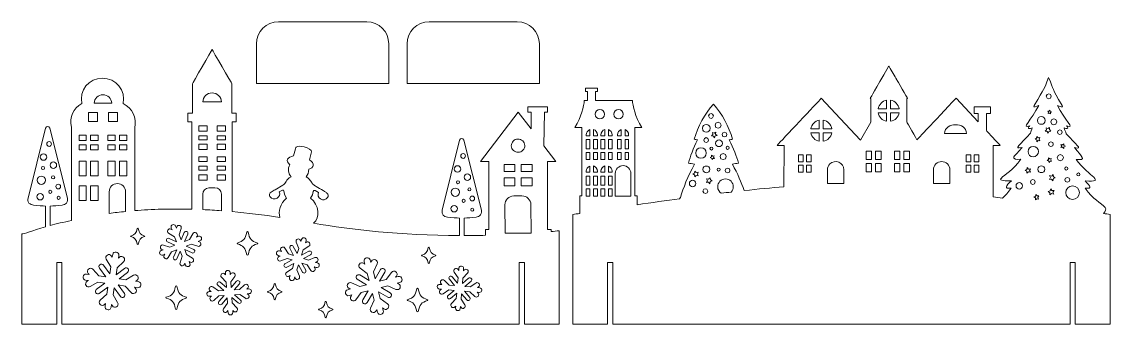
# Model space of a CAD drawing. Header units: inches. Extents: x 0 to 617, y -363 to -191.
import ezdxf

# ---------------------------------------------------------------- set-up
doc = ezdxf.new("R2010")
doc.units = ezdxf.units.IN
doc.header["$MEASUREMENT"] = 0
doc.layers.add('_U+0421_U+043B_U+043E_U+0439 1', color=7, linetype='Continuous')

# ---------------------------------------------------------------- blocks, each defined once
blk = doc.blocks.new('block 3')
at = {"layer": '_U+0421_U+043B_U+043E_U+0439 1', "color": 1, "lineweight": 5, "true_color": 0xff0000}
blk.add_open_spline([(208.11, -203.84), (208.11, -203.84), (208.11, -226.33), (208.11, -226.33), (208.11, -226.33), (133.11, -226.33), (133.11, -226.33), (133.11, -226.33), (133.11, -203.84), (133.11, -203.84), (133.11, -196.93), (138.71, -191.33), (145.62, -191.33), (145.62, -191.33), (195.61, -191.33), (195.61, -191.33), (202.51, -191.33), (208.11, -196.93), (208.11, -203.84)], degree=3, knots=[0, 0, 0, 0, 1, 1, 1, 2, 2, 2, 3, 3, 3, 4, 4, 4, 5, 5, 5, 6, 6, 6, 6], dxfattribs=at)
blk = doc.blocks.new('block 2')
at = {"layer": '_U+0421_U+043B_U+043E_U+0439 1'}
blk.add_blockref('block 3', (0, 0), dxfattribs=at)
blk = doc.blocks.new('block 5')
at = {"layer": '_U+0421_U+043B_U+043E_U+0439 1', "color": 1, "lineweight": 5, "true_color": 0xff0000}
blk.add_open_spline([(293.49, -203.84), (293.49, -203.84), (293.49, -226.33), (293.49, -226.33), (293.49, -226.33), (218.49, -226.33), (218.49, -226.33), (218.49, -226.33), (218.49, -203.84), (218.49, -203.84), (218.49, -196.93), (224.09, -191.33), (230.99, -191.33), (230.99, -191.33), (280.98, -191.33), (280.98, -191.33), (287.89, -191.33), (293.49, -196.93), (293.49, -203.84)], degree=3, knots=[0, 0, 0, 0, 1, 1, 1, 2, 2, 2, 3, 3, 3, 4, 4, 4, 5, 5, 5, 6, 6, 6, 6], dxfattribs=at)
blk = doc.blocks.new('block 4')
at = {"layer": '_U+0421_U+043B_U+043E_U+0439 1'}
blk.add_blockref('block 5', (0, 0), dxfattribs=at)
blk = doc.blocks.new('block 7')
at = {"layer": '_U+0421_U+043B_U+043E_U+0439 1', "color": 1, "lineweight": 5, "true_color": 0xff0000}
for points in [[(37.82, -242.73), (43, -242.73), (43, -247.9), (37.82, -247.9), (37.82, -242.73)], [(54.28, -242.73), (54.28, -247.9), (49.1, -247.9), (49.1, -242.73), (54.28, -242.73)], [(100.34, -250.35), (105.15, -250.35), (105.15, -253.28), (100.34, -253.28), (100.34, -250.35)], [(110.75, -253.28), (110.75, -250.35), (115.56, -250.35), (115.56, -253.28), (110.75, -253.28)], [(32.52, -255.58), (36.45, -255.58), (36.45, -258.52), (32.52, -258.52), (32.52, -255.58)], [(38.89, -258.52), (38.89, -255.58), (43.24, -255.58), (43.24, -258.52), (38.89, -258.52)], [(48.86, -258.52), (48.86, -255.58), (52.93, -255.58), (52.93, -258.52), (48.86, -258.52)], [(55.38, -255.58), (59.59, -255.58), (59.59, -258.52), (55.38, -258.52), (55.38, -255.58)], [(100.34, -255.85), (105.15, -255.85), (105.15, -258.16), (100.34, -258.16), (100.34, -255.85)], [(110.75, -258.16), (110.75, -255.85), (115.56, -255.85), (115.56, -258.16), (110.75, -258.16)], [(32.52, -260.97), (36.45, -260.97), (36.45, -263.81), (32.52, -263.81), (32.52, -260.97)], [(38.89, -263.81), (38.89, -260.97), (43.24, -260.97), (43.24, -263.81), (38.89, -263.81)], [(52.93, -260.97), (52.93, -263.81), (48.86, -263.81), (48.86, -260.97), (52.93, -260.97)], [(55.38, -260.97), (59.59, -260.97), (59.59, -263.81), (55.38, -263.81), (55.38, -260.97)], [(100.34, -260.73), (105.15, -260.73), (105.15, -263.67), (100.34, -263.67), (100.34, -260.73)], [(110.75, -263.67), (110.75, -260.73), (115.56, -260.73), (115.56, -263.67), (110.75, -263.67)], [(32.52, -270.37), (36.45, -270.37), (36.45, -278.6), (32.52, -278.6), (32.52, -270.37)], [(38.89, -278.6), (38.89, -270.37), (43.24, -270.37), (43.24, -278.6), (38.89, -278.6)], [(52.93, -270.37), (52.93, -278.6), (48.86, -278.6), (48.86, -270.37), (52.93, -270.37)], [(55.38, -270.37), (59.59, -270.37), (59.59, -278.6), (55.38, -278.6), (55.38, -270.37)], [(100.34, -267.75), (105.15, -267.75), (105.15, -270.51), (100.34, -270.51), (100.34, -267.75)], [(110.75, -270.51), (110.75, -267.75), (115.56, -267.75), (115.56, -270.51), (110.75, -270.51)], [(100.34, -273.08), (105.15, -273.08), (105.15, -275.39), (100.34, -275.39), (100.34, -273.08)], [(110.75, -275.39), (110.75, -273.08), (115.56, -273.08), (115.56, -275.39), (110.75, -275.39)], [(273.47, -272.13), (279.69, -272.13), (279.69, -276.12), (273.47, -276.12), (273.47, -272.13)], [(289.35, -276.12), (283.26, -276.12), (283.26, -272.13), (289.35, -272.13), (289.35, -276.12)], [(100.34, -277.96), (105.15, -277.96), (105.15, -281.08), (100.34, -281.08), (100.34, -277.96)], [(115.56, -277.96), (115.56, -281.08), (110.75, -281.08), (110.75, -277.96), (115.56, -277.96)], [(273.47, -279.64), (279.69, -279.64), (279.69, -284.19), (273.47, -284.19), (273.47, -279.64)], [(289.35, -284.19), (283.26, -284.19), (283.26, -279.64), (289.35, -279.64), (289.35, -284.19)], [(32.52, -284.33), (36.45, -284.33), (36.45, -292.56), (32.52, -292.56), (32.52, -284.33)], [(43.24, -284.33), (43.24, -292.56), (38.89, -292.56), (38.89, -284.33), (43.24, -284.33)]]:
    blk.add_lwpolyline(points, dxfattribs=at)
for points, knots in [([(300.12, -310.17), (300.12, -310.17), (300.12, -308.92), (300.12, -308.92), (300.12, -308.92), (298.2, -308.92), (298.2, -308.92), (298.2, -308.92), (298.2, -270.53), (298.2, -270.53), (298.2, -270.53), (302.85, -270.53), (302.85, -270.53), (302.85, -270.53), (296.07, -261.61), (296.07, -261.61), (296.07, -261.61), (296.37, -242.52), (296.37, -242.52), (296.37, -242.52), (298.05, -242.52), (298.05, -242.52), (298.05, -242.52), (298.05, -239.54), (298.05, -239.54), (298.05, -239.54), (287, -239.54), (287, -239.54), (287, -239.54), (287, -242.52), (287, -242.52), (287, -242.52), (288.81, -242.52), (288.81, -242.52), (288.81, -242.52), (288.81, -252.05), (288.81, -252.05), (288.81, -252.05), (281.52, -242.44), (281.52, -242.44), (281.52, -242.44), (260.18, -270.53), (260.18, -270.53), (260.18, -270.53), (264.83, -270.53), (264.83, -270.53), (264.83, -270.53), (264.83, -308.92), (264.83, -308.92), (264.83, -308.92), (262.91, -308.92), (262.91, -308.92), (262.91, -308.92), (262.91, -312.3), (262.91, -312.3), (258.81, -312.4), (254.8, -312.45), (250.88, -312.46), (250.88, -312.46), (250.88, -302.51), (250.88, -302.51), (252.95, -302.46), (255.07, -302.4), (257.7, -301.95), (258.37, -301.84), (259.43, -301.67), (260.16, -300.78), (260.83, -299.83), (260.72, -298.6), (260.6, -298.1), (260.6, -298.1), (250.6, -258.35), (250.6, -258.35), (250.32, -257.12), (248.58, -257.12), (248.31, -258.35), (248.31, -258.35), (238.3, -298.1), (238.3, -298.1), (238.03, -300.53), (239.26, -301.78), (241.32, -301.95), (244, -302.4), (246.63, -302.46), (248.25, -302.51), (248.25, -302.51), (248.25, -312.46), (248.25, -312.46), (214.48, -312.36), (187.16, -309.06), (165.4, -305.47), (169.46, -302.4), (168.5, -294.98), (163.77, -291.23), (164.58, -290.12), (165.12, -288.82), (165.31, -287.4), (165.37, -286.9), (165.91, -286.62), (166.34, -286.87), (166.34, -286.87), (168.28, -288), (168.28, -288), (167.69, -289.32), (168.12, -290.91), (169.38, -291.71), (170.72, -292.58), (172.51, -292.21), (173.42, -290.9), (173.97, -290.1), (173.79, -288.98), (173.04, -288.35), (172.61, -287.99), (172.17, -287.69), (171.73, -287.44), (171.73, -287.41), (166.04, -284.09), (166.04, -284.09), (165.36, -283.69), (164.78, -283.13), (164.42, -282.43), (163.69, -281.04), (162.59, -279.88), (161.25, -279.08), (162.25, -277.98), (162.82, -276.52), (162.74, -274.9), (165.9, -274.05), (166.08, -271.61), (163.18, -269.56), (163.19, -269.53), (164.27, -265.03), (164.24, -265.02), (164.43, -264.03), (162.62, -262.76), (160.16, -262.17), (158.21, -261.71), (156.42, -261.81), (155.63, -262.36), (155.12, -262.71), (155.29, -262.67), (154.17, -267.32), (150.52, -267.76), (149.36, -270.06), (151.96, -272.36), (150.74, -274.5), (151, -277.2), (152.71, -279.08), (149.62, -280.91), (149.97, -282.81), (148.07, -283.92), (148.07, -283.92), (143.71, -286.47), (143.71, -286.47), (142.95, -286.7), (142.12, -287.25), (141.33, -287.8), (140.53, -288.37), (140.23, -289.47), (140.73, -290.32), (141.6, -291.76), (143.48, -292.19), (144.89, -291.29), (146.1, -290.51), (146.55, -289), (146.05, -287.71), (146.05, -287.71), (147.77, -286.7), (147.77, -286.7), (148.15, -286.48), (148.63, -286.72), (148.67, -287.15), (148.79, -288.17), (148.95, -289.53), (150.17, -291.23), (150.18, -291.23), (150.18, -291.23), (150.18, -291.24), (146.41, -294.23), (145.42, -298.97), (146.34, -302.21), (136.89, -300.71), (127.91, -299.61), (119.39, -298.84), (119.39, -298.84), (119.39, -247.94), (119.39, -247.94), (119.39, -247.94), (121.64, -247.94), (121.64, -247.94), (121.64, -247.94), (121.64, -243.13), (121.64, -243.13), (121.64, -243.13), (119.17, -243.13), (119.17, -243.13), (119.17, -243.13), (119.17, -226.5), (119.17, -226.5), (119.05, -226.3), (108.06, -207.27), (107.95, -207.08), (107.83, -207.29), (96.85, -226.31), (96.73, -226.52), (96.73, -226.52), (96.73, -243.13), (96.73, -243.13), (96.73, -243.13), (94.26, -243.13), (94.26, -243.13), (94.26, -243.13), (94.26, -247.94), (94.26, -247.94), (94.26, -247.94), (96.51, -247.94), (96.51, -247.94), (96.51, -247.94), (96.51, -297.5), (96.51, -297.5), (84.56, -297.2), (73.73, -297.55), (64.02, -298.32), (64.02, -298.32), (64.02, -251.36), (64.02, -251.36), (65.48, -245.74), (62.61, -240.07), (57.42, -237.71), (59.17, -230.21), (53.36, -223.27), (45.76, -223.27), (38.15, -223.27), (32.35, -230.22), (34.11, -237.71), (28.91, -240.07), (27, -245.64), (28.2, -250.94), (28.2, -250.94), (28.2, -303.84), (28.2, -303.84), (23.94, -304.82), (19.39, -305.81), (16.12, -306.74), (16.12, -306.74), (16.12, -295.73), (16.12, -295.73), (18.19, -295.67), (20.31, -295.61), (22.94, -295.17), (23.61, -295.05), (24.67, -294.89), (25.4, -293.99), (26.07, -293.04), (25.96, -291.81), (25.84, -291.31), (25.84, -291.31), (15.84, -251.56), (15.84, -251.56), (15.56, -250.33), (13.83, -250.33), (13.55, -251.56), (13.55, -251.56), (3.54, -291.31), (3.54, -291.31), (3.49, -291.81), (3.37, -293.04), (4.1, -293.99), (4.83, -294.89), (5.89, -295.11), (6.56, -295.17), (9.24, -295.61), (11.87, -295.67), (13.49, -295.73), (13.49, -295.73), (13.49, -307.5), (13.49, -307.5), (5.86, -309.77), (1.38, -311.52), (0, -311.52), (0, -314.33), (0, -362.66), (0, -362.66), (0, -362.66), (19.81, -362.66), (19.81, -362.66), (19.81, -362.66), (19.81, -327.66), (19.81, -327.66), (19.81, -327.66), (22.81, -327.66), (22.81, -327.66), (22.81, -327.66), (22.81, -362.66), (22.81, -362.66), (22.81, -362.66), (281.99, -362.66), (281.99, -362.66), (281.99, -362.66), (281.99, -327.66), (281.99, -327.66), (281.99, -327.66), (284.99, -327.66), (284.99, -327.66), (284.99, -327.66), (284.99, -362.66), (284.99, -362.66), (284.99, -362.66), (304.8, -362.66), (304.8, -362.66), (304.8, -362.66), (304.8, -309.74), (304.8, -309.74), (303.23, -309.89), (301.67, -310.03), (300.12, -310.17)], [0, 0, 0, 0, 1, 1, 1, 2, 2, 2, 3, 3, 3, 4, 4, 4, 5, 5, 5, 6, 6, 6, 7, 7, 7, 8, 8, 8, 9, 9, 9, 10, 10, 10, 11, 11, 11, 12, 12, 12, 13, 13, 13, 14, 14, 14, 15, 15, 15, 16, 16, 16, 17, 17, 17, 18, 18, 18, 19, 19, 19, 20, 20, 20, 21, 21, 21, 22, 22, 22, 23, 23, 23, 24, 24, 24, 25, 25, 25, 26, 26, 26, 27, 27, 27, 28, 28, 28, 29, 29, 29, 30, 30, 30, 31, 31, 31, 32, 32, 32, 33, 33, 33, 34, 34, 34, 35, 35, 35, 36, 36, 36, 37, 37, 37, 38, 38, 38, 39, 39, 39, 40, 40, 40, 41, 41, 41, 42, 42, 42, 43, 43, 43, 44, 44, 44, 45, 45, 45, 46, 46, 46, 47, 47, 47, 48, 48, 48, 49, 49, 49, 50, 50, 50, 51, 51, 51, 52, 52, 52, 53, 53, 53, 54, 54, 54, 55, 55, 55, 56, 56, 56, 57, 57, 57, 58, 58, 58, 59, 59, 59, 60, 60, 60, 61, 61, 61, 62, 62, 62, 63, 63, 63, 64, 64, 64, 65, 65, 65, 66, 66, 66, 67, 67, 67, 68, 68, 68, 69, 69, 69, 70, 70, 70, 71, 71, 71, 72, 72, 72, 73, 73, 73, 74, 74, 74, 75, 75, 75, 76, 76, 76, 77, 77, 77, 78, 78, 78, 79, 79, 79, 80, 80, 80, 81, 81, 81, 82, 82, 82, 83, 83, 83, 84, 84, 84, 85, 85, 85, 86, 86, 86, 87, 87, 87, 88, 88, 88, 89, 89, 89, 90, 90, 90, 91, 91, 91, 92, 92, 92, 93, 93, 93, 94, 94, 94, 95, 95, 95, 96, 96, 96, 97, 97, 97, 98, 98, 98, 99, 99, 99, 100, 100, 100, 101, 101, 101, 102, 102, 102, 103, 103, 103, 104, 104, 104, 105, 105, 105, 105]), ([(46.01, -232.65), (48.7, -232.63), (50.91, -234.71), (51.08, -237.36), (51.08, -237.36), (41.03, -237.36), (41.03, -237.36), (41.19, -234.75), (43.35, -232.67), (46.01, -232.65)], [0, 0, 0, 0, 1, 1, 1, 2, 2, 2, 3, 3, 3, 3]), ([(107.9, -231.58), (110.81, -231.55), (113.19, -233.87), (113.24, -236.77), (113.24, -236.77), (102.66, -236.77), (102.66, -236.77), (102.71, -233.91), (105.03, -231.6), (107.9, -231.58)], [0, 0, 0, 0, 1, 1, 1, 2, 2, 2, 3, 3, 3, 3]), ([(14.16, -260.57), (14.16, -259.84), (14.78, -259.22), (15.5, -259.22), (16.23, -259.22), (16.85, -259.84), (16.85, -260.57), (16.85, -261.29), (16.23, -261.91), (15.5, -261.91), (14.78, -261.91), (14.16, -261.29), (14.16, -260.57)], [0, 0, 0, 0, 1, 1, 1, 2, 2, 2, 3, 3, 3, 4, 4, 4, 4]), ([(278.18, -259.52), (279.29, -257.76), (281.64, -257.22), (283.43, -258.32), (285.22, -259.42), (285.76, -261.74), (284.65, -263.5), (283.53, -265.26), (281.18, -265.8), (279.39, -264.7), (277.61, -263.6), (277.06, -261.28), (278.18, -259.52)], [0, 0, 0, 0, 1, 1, 1, 2, 2, 2, 3, 3, 3, 4, 4, 4, 4]), ([(12.32, -269.79), (11.31, -269.79), (10.47, -268.95), (10.47, -267.94), (10.47, -266.88), (11.31, -266.1), (12.32, -266.1), (13.32, -266.1), (14.16, -266.94), (14.16, -267.94), (14.16, -268.95), (13.32, -269.79), (12.32, -269.79)], [0, 0, 0, 0, 1, 1, 1, 2, 2, 2, 3, 3, 3, 4, 4, 4, 4]), ([(19.75, -272.53), (19.75, -273.53), (18.91, -274.37), (17.91, -274.37), (16.9, -274.37), (16.06, -273.53), (16.06, -272.53), (16.06, -271.52), (16.9, -270.68), (17.91, -270.68), (18.91, -270.68), (19.75, -271.52), (19.75, -272.53)], [0, 0, 0, 0, 1, 1, 1, 2, 2, 2, 3, 3, 3, 4, 4, 4, 4]), ([(250.26, -266.01), (250.99, -266.01), (251.6, -266.63), (251.6, -267.35), (251.6, -268.08), (250.99, -268.69), (250.26, -268.69), (249.53, -268.69), (248.92, -268.08), (248.92, -267.35), (248.92, -266.63), (249.53, -266.01), (250.26, -266.01)], [0, 0, 0, 0, 1, 1, 1, 2, 2, 2, 3, 3, 3, 4, 4, 4, 4]), ([(11.99, -273.31), (13.13, -273.31), (13.13, -275.08), (11.99, -275.08), (10.86, -275.08), (10.86, -273.31), (11.99, -273.31)], [0, 0, 0, 0, 1, 1, 1, 2, 2, 2, 2]), ([(247.07, -276.57), (246.07, -276.57), (245.23, -275.73), (245.23, -274.73), (245.23, -273.67), (246.07, -272.88), (247.07, -272.88), (248.08, -272.88), (248.92, -273.72), (248.92, -274.73), (248.92, -275.73), (248.08, -276.57), (247.07, -276.57)], [0, 0, 0, 0, 1, 1, 1, 2, 2, 2, 3, 3, 3, 4, 4, 4, 4]), ([(254.51, -279.32), (254.51, -280.32), (253.67, -281.16), (252.67, -281.16), (251.66, -281.16), (250.82, -280.32), (250.82, -279.32), (250.82, -278.31), (251.66, -277.47), (252.67, -277.47), (253.67, -277.47), (254.51, -278.31), (254.51, -279.32)], [0, 0, 0, 0, 1, 1, 1, 2, 2, 2, 3, 3, 3, 4, 4, 4, 4]), ([(11.09, -283.43), (9.8, -283.43), (8.74, -282.36), (8.74, -281.08), (8.74, -279.8), (9.8, -278.73), (11.09, -278.73), (12.37, -278.73), (13.43, -279.8), (13.43, -281.08), (13.43, -282.36), (12.37, -283.43), (11.09, -283.43)], [0, 0, 0, 0, 1, 1, 1, 2, 2, 2, 3, 3, 3, 4, 4, 4, 4]), ([(17.82, -280.37), (17.82, -280.37), (17.73, -280.37), (17.73, -280.37), (17.23, -280.37), (16.87, -279.96), (16.85, -279.49), (16.82, -279.01), (17.26, -278.61), (17.73, -278.61), (17.73, -278.61), (17.82, -278.61), (17.82, -278.61), (18.31, -278.61), (18.68, -279.01), (18.7, -279.49), (18.72, -279.96), (18.28, -280.37), (17.82, -280.37)], [0, 0, 0, 0, 1, 1, 1, 2, 2, 2, 3, 3, 3, 4, 4, 4, 5, 5, 5, 6, 6, 6, 6]), ([(20.7, -283.32), (21.43, -283.32), (22.04, -283.93), (22.04, -284.66), (22.04, -285.38), (21.43, -286), (20.7, -286), (19.97, -286), (19.36, -285.38), (19.36, -284.66), (19.36, -283.93), (19.97, -283.32), (20.7, -283.32)], [0, 0, 0, 0, 1, 1, 1, 2, 2, 2, 3, 3, 3, 4, 4, 4, 4]), ([(49.6, -287.61), (49.6, -285.06), (51.67, -282.99), (54.23, -282.99), (56.78, -282.99), (58.85, -285.06), (58.85, -287.61), (58.85, -287.61), (58.85, -298.79), (58.85, -298.79), (55.64, -299.1), (52.55, -299.46), (49.6, -299.85), (49.6, -299.85), (49.6, -287.61), (49.6, -287.61)], [0, 0, 0, 0, 1, 1, 1, 2, 2, 2, 3, 3, 3, 4, 4, 4, 5, 5, 5, 5]), ([(247.36, -283.1), (246.22, -283.1), (246.22, -281.34), (247.36, -281.34), (248.49, -281.34), (248.49, -283.1), (247.36, -283.1)], [0, 0, 0, 0, 1, 1, 1, 2, 2, 2, 2]), ([(10.47, -292.26), (9.47, -292.26), (8.63, -291.42), (8.63, -290.41), (8.63, -289.41), (9.47, -288.57), (10.47, -288.57), (11.48, -288.57), (12.32, -289.41), (12.32, -290.41), (12.32, -291.42), (11.48, -292.26), (10.47, -292.26)], [0, 0, 0, 0, 1, 1, 1, 2, 2, 2, 3, 3, 3, 4, 4, 4, 4]), ([(16.14, -286.81), (17.28, -286.81), (17.28, -288.57), (16.14, -288.57), (15, -288.57), (15, -286.81), (16.14, -286.81)], [0, 0, 0, 0, 1, 1, 1, 2, 2, 2, 2]), ([(102.59, -289.03), (102.58, -287.04), (104.18, -285.41), (106.17, -285.39), (106.17, -285.39), (109.54, -285.37), (109.54, -285.37), (111.53, -285.35), (113.16, -286.95), (113.18, -288.94), (113.18, -288.94), (113.26, -298.34), (113.26, -298.34), (109.64, -298.08), (106.11, -297.87), (102.67, -297.72), (102.67, -297.72), (102.59, -289.03), (102.59, -289.03)], [0, 0, 0, 0, 1, 1, 1, 2, 2, 2, 3, 3, 3, 4, 4, 4, 5, 5, 5, 6, 6, 6, 6]), ([(245.85, -290.22), (244.56, -290.22), (243.5, -289.15), (243.5, -287.87), (243.5, -286.58), (244.56, -285.52), (245.85, -285.52), (247.13, -285.52), (248.19, -286.58), (248.19, -287.87), (248.19, -289.15), (247.13, -290.22), (245.85, -290.22)], [0, 0, 0, 0, 1, 1, 1, 2, 2, 2, 3, 3, 3, 4, 4, 4, 4]), ([(253.88, -287.16), (252.74, -287.16), (252.75, -285.4), (253.88, -285.4), (255.02, -285.4), (255.02, -287.16), (253.88, -287.16)], [0, 0, 0, 0, 1, 1, 1, 2, 2, 2, 2]), ([(274.13, -311.05), (274.13, -311.05), (274, -294.98), (274, -294.98), (273.97, -292.25), (276.19, -290.02), (278.96, -290), (278.96, -290), (283.64, -289.96), (283.64, -289.96), (286.4, -289.93), (288.66, -292.13), (288.69, -294.86), (288.69, -294.86), (288.83, -311.05), (288.83, -311.05), (288.83, -311.05), (274.13, -311.05), (274.13, -311.05)], [0, 0, 0, 0, 1, 1, 1, 2, 2, 2, 3, 3, 3, 4, 4, 4, 5, 5, 5, 6, 6, 6, 6]), ([(20.9, -291.92), (19.77, -291.92), (19.77, -290.16), (20.9, -290.16), (22.04, -290.16), (22.04, -291.92), (20.9, -291.92)], [0, 0, 0, 0, 1, 1, 1, 2, 2, 2, 2]), ([(245.23, -299.05), (244.22, -299.05), (243.38, -298.21), (243.38, -297.2), (243.38, -296.2), (244.22, -295.36), (245.23, -295.36), (246.24, -295.36), (247.07, -296.2), (247.07, -297.2), (247.07, -298.21), (246.24, -299.05), (245.23, -299.05)], [0, 0, 0, 0, 1, 1, 1, 2, 2, 2, 3, 3, 3, 4, 4, 4, 4]), ([(250.53, -293.63), (249.39, -293.63), (249.4, -291.86), (250.53, -291.86), (251.67, -291.86), (251.66, -293.63), (250.53, -293.63)], [0, 0, 0, 0, 1, 1, 1, 2, 2, 2, 2]), ([(256.8, -291.44), (256.8, -292.17), (256.19, -292.78), (255.46, -292.78), (254.73, -292.78), (254.12, -292.17), (254.12, -291.44), (254.12, -290.72), (254.73, -290.1), (255.46, -290.1), (256.19, -290.1), (256.8, -290.72), (256.8, -291.44)], [0, 0, 0, 0, 1, 1, 1, 2, 2, 2, 3, 3, 3, 4, 4, 4, 4]), ([(255.41, -298.69), (254.28, -298.69), (254.28, -296.92), (255.41, -296.92), (256.55, -296.92), (256.55, -298.69), (255.41, -298.69)], [0, 0, 0, 0, 1, 1, 1, 2, 2, 2, 2]), ([(69.65, -313.02), (67.3, -313.76), (66.58, -314.54), (66.02, -317.34), (65.98, -317.55), (65.49, -317.55), (65.45, -317.34), (64.89, -314.54), (64.16, -313.76), (61.82, -313.02), (61.6, -312.96), (61.6, -312.76), (61.82, -312.69), (64.16, -311.95), (64.89, -311.17), (65.45, -308.37), (65.49, -308.15), (65.98, -308.15), (66.02, -308.37), (66.58, -311.17), (67.3, -311.95), (69.65, -312.69), (69.87, -312.76), (69.87, -312.96), (69.65, -313.02)], [0, 0, 0, 0, 1, 1, 1, 2, 2, 2, 3, 3, 3, 4, 4, 4, 5, 5, 5, 6, 6, 6, 7, 7, 7, 8, 8, 8, 8]), ([(101.13, -315.32), (101.13, -315.32), (100.01, -315.75), (100.01, -315.75), (100.01, -315.75), (100.63, -315.95), (100.63, -315.95), (101.44, -316.21), (101.67, -316.97), (101.47, -317.6), (101.27, -318.23), (100.63, -318.74), (99.8, -318.48), (99.8, -318.48), (96.12, -317.28), (96.12, -317.28), (96.12, -317.28), (93.27, -318.38), (93.27, -318.38), (93.27, -318.38), (97.49, -320.26), (97.49, -320.26), (98.03, -320.5), (98.28, -321.15), (98.04, -321.69), (97.8, -322.23), (97.14, -322.48), (96.61, -322.24), (96.61, -322.24), (92.39, -320.36), (92.39, -320.36), (92.39, -320.36), (93.48, -323.21), (93.48, -323.21), (93.48, -323.21), (96.83, -325.15), (96.83, -325.15), (97.57, -325.58), (97.62, -326.38), (97.3, -326.94), (96.98, -327.52), (96.26, -327.88), (95.51, -327.46), (95.51, -327.46), (94.94, -327.14), (94.94, -327.14), (94.94, -327.14), (95.37, -328.26), (95.37, -328.26), (95.55, -328.71), (95.48, -329.18), (95.19, -329.53), (95.08, -329.67), (94.95, -329.78), (94.79, -329.87), (94.52, -330.02), (94.19, -330.09), (93.88, -330.04), (93.43, -329.97), (93.07, -329.66), (92.89, -329.21), (92.89, -329.21), (92.46, -328.09), (92.46, -328.09), (92.46, -328.09), (92.26, -328.71), (92.26, -328.71), (92.13, -329.07), (91.9, -329.34), (91.58, -329.49), (91.27, -329.64), (90.9, -329.65), (90.58, -329.53), (89.98, -329.3), (89.46, -328.68), (89.73, -327.88), (89.73, -327.88), (90.92, -324.2), (90.92, -324.2), (90.92, -324.2), (89.83, -321.35), (89.83, -321.35), (89.83, -321.35), (87.95, -325.57), (87.95, -325.57), (87.71, -326.1), (87.05, -326.35), (86.52, -326.12), (85.98, -325.87), (85.73, -325.22), (85.97, -324.68), (85.97, -324.68), (87.85, -320.46), (87.85, -320.46), (87.85, -320.46), (84.99, -321.56), (84.99, -321.56), (84.99, -321.56), (83.06, -324.9), (83.06, -324.9), (82.88, -325.23), (82.61, -325.44), (82.29, -325.53), (81.95, -325.62), (81.57, -325.56), (81.27, -325.38), (80.96, -325.22), (80.72, -324.94), (80.62, -324.61), (80.52, -324.28), (80.56, -323.92), (80.75, -323.59), (80.75, -323.59), (81.07, -323.02), (81.07, -323.02), (81.07, -323.02), (79.95, -323.45), (79.95, -323.45), (79.15, -323.76), (78.49, -323.31), (78.26, -322.7), (78.26, -322.7), (78.26, -322.7), (78.26, -322.7), (78.14, -322.39), (78.13, -322.04), (78.24, -321.74), (78.36, -321.38), (78.63, -321.11), (79, -320.97), (79, -320.97), (80.12, -320.54), (80.12, -320.54), (80.12, -320.54), (79.5, -320.34), (79.5, -320.34), (78.69, -320.08), (78.46, -319.31), (78.66, -318.69), (78.86, -318.05), (79.5, -317.55), (80.33, -317.81), (80.33, -317.81), (84.01, -319), (84.01, -319), (84.01, -319), (86.86, -317.91), (86.86, -317.91), (86.86, -317.91), (82.64, -316.03), (82.64, -316.03), (82.38, -315.91), (82.18, -315.69), (82.07, -315.42), (81.97, -315.15), (81.97, -314.85), (82.09, -314.59), (82.2, -314.34), (82.43, -314.13), (82.7, -314.03), (82.97, -313.92), (83.27, -313.93), (83.53, -314.04), (83.53, -314.04), (87.75, -315.92), (87.75, -315.92), (87.75, -315.92), (86.65, -313.07), (86.65, -313.07), (86.65, -313.07), (83.29, -311.13), (83.29, -311.13), (82.56, -310.7), (82.51, -309.9), (82.83, -309.34), (83.16, -308.77), (83.88, -308.41), (84.62, -308.83), (84.62, -308.83), (85.19, -309.15), (85.19, -309.15), (85.19, -309.15), (84.76, -308.03), (84.76, -308.03), (84.45, -307.22), (84.91, -306.56), (85.53, -306.33), (86.14, -306.09), (86.93, -306.27), (87.24, -307.08), (87.24, -307.08), (87.67, -308.19), (87.67, -308.19), (87.67, -308.19), (87.87, -307.57), (87.87, -307.57), (87.99, -307.22), (88.23, -306.94), (88.54, -306.8), (88.85, -306.65), (89.22, -306.63), (89.56, -306.75), (90.18, -306.99), (90.66, -307.63), (90.4, -308.4), (90.4, -308.4), (89.21, -312.09), (89.21, -312.09), (89.21, -312.09), (90.3, -314.94), (90.3, -314.94), (90.3, -314.94), (92.18, -310.72), (92.18, -310.72), (92.29, -310.46), (92.52, -310.25), (92.79, -310.15), (93.06, -310.05), (93.36, -310.05), (93.61, -310.17), (93.87, -310.28), (94.08, -310.5), (94.18, -310.78), (94.29, -311.05), (94.28, -311.34), (94.16, -311.6), (94.16, -311.6), (92.29, -315.82), (92.29, -315.82), (92.29, -315.82), (95.14, -314.73), (95.14, -314.73), (95.14, -314.73), (97.07, -311.38), (97.07, -311.38), (97.25, -311.06), (97.52, -310.84), (97.85, -310.75), (98.18, -310.67), (98.56, -310.72), (98.87, -310.9), (99.18, -311.06), (99.41, -311.34), (99.51, -311.67), (99.61, -312.01), (99.57, -312.37), (99.39, -312.7), (99.39, -312.7), (99.06, -313.26), (99.06, -313.26), (99.06, -313.26), (100.18, -312.83), (100.18, -312.83), (100.99, -312.53), (101.65, -312.99), (101.88, -313.61), (102.12, -314.23), (101.94, -315.01), (101.13, -315.32)], [0, 0, 0, 0, 1, 1, 1, 2, 2, 2, 3, 3, 3, 4, 4, 4, 5, 5, 5, 6, 6, 6, 7, 7, 7, 8, 8, 8, 9, 9, 9, 10, 10, 10, 11, 11, 11, 12, 12, 12, 13, 13, 13, 14, 14, 14, 15, 15, 15, 16, 16, 16, 17, 17, 17, 18, 18, 18, 19, 19, 19, 20, 20, 20, 21, 21, 21, 22, 22, 22, 23, 23, 23, 24, 24, 24, 25, 25, 25, 26, 26, 26, 27, 27, 27, 28, 28, 28, 29, 29, 29, 30, 30, 30, 31, 31, 31, 32, 32, 32, 33, 33, 33, 34, 34, 34, 35, 35, 35, 36, 36, 36, 37, 37, 37, 38, 38, 38, 39, 39, 39, 40, 40, 40, 41, 41, 41, 42, 42, 42, 43, 43, 43, 44, 44, 44, 45, 45, 45, 46, 46, 46, 47, 47, 47, 48, 48, 48, 49, 49, 49, 50, 50, 50, 51, 51, 51, 52, 52, 52, 53, 53, 53, 54, 54, 54, 55, 55, 55, 56, 56, 56, 57, 57, 57, 58, 58, 58, 59, 59, 59, 60, 60, 60, 61, 61, 61, 62, 62, 62, 63, 63, 63, 64, 64, 64, 65, 65, 65, 66, 66, 66, 67, 67, 67, 68, 68, 68, 69, 69, 69, 70, 70, 70, 71, 71, 71, 72, 72, 72, 73, 73, 73, 74, 74, 74, 75, 75, 75, 76, 76, 76, 77, 77, 77, 78, 78, 78, 79, 79, 79, 80, 80, 80, 81, 81, 81, 82, 82, 82, 83, 83, 83, 84, 84, 84, 85, 85, 85, 86, 86, 86, 86]), ([(133.59, -317.15), (130.21, -318.22), (129.16, -319.34), (128.35, -323.38), (128.29, -323.69), (127.59, -323.69), (127.53, -323.38), (126.72, -319.34), (125.68, -318.22), (122.29, -317.15), (121.98, -317.06), (121.98, -316.77), (122.29, -316.67), (125.68, -315.61), (126.72, -314.48), (127.53, -310.44), (127.59, -310.13), (128.29, -310.13), (128.35, -310.44), (129.16, -314.48), (130.21, -315.61), (133.59, -316.67), (133.9, -316.77), (133.9, -317.06), (133.59, -317.15)], [0, 0, 0, 0, 1, 1, 1, 2, 2, 2, 3, 3, 3, 4, 4, 4, 5, 5, 5, 6, 6, 6, 7, 7, 7, 8, 8, 8, 8]), ([(166.96, -330.51), (166.96, -330.51), (165.81, -330.15), (165.81, -330.15), (165.81, -330.15), (166.17, -330.69), (166.17, -330.69), (166.65, -331.4), (166.35, -332.14), (165.8, -332.51), (165.25, -332.88), (164.44, -332.88), (163.95, -332.16), (163.95, -332.16), (161.81, -328.93), (161.81, -328.93), (161.81, -328.93), (158.9, -328.01), (158.9, -328.01), (158.9, -328.01), (161.03, -332.11), (161.03, -332.11), (161.3, -332.63), (161.09, -333.3), (160.57, -333.58), (160.05, -333.84), (159.38, -333.64), (159.11, -333.12), (159.11, -333.12), (156.97, -329.02), (156.97, -329.02), (156.97, -329.02), (156.05, -331.93), (156.05, -331.93), (156.05, -331.93), (157.47, -335.53), (157.47, -335.53), (157.78, -336.33), (157.33, -336.98), (156.73, -337.23), (156.11, -337.47), (155.32, -337.31), (155, -336.52), (155, -336.52), (154.76, -335.91), (154.76, -335.91), (154.76, -335.91), (154.4, -337.05), (154.4, -337.05), (154.25, -337.52), (153.91, -337.84), (153.46, -337.94), (153.29, -337.98), (153.11, -337.98), (152.94, -337.95), (152.63, -337.9), (152.33, -337.75), (152.12, -337.52), (151.81, -337.18), (151.72, -336.72), (151.86, -336.26), (151.86, -336.26), (152.22, -335.11), (152.22, -335.11), (152.22, -335.11), (151.67, -335.47), (151.67, -335.47), (151.36, -335.68), (151, -335.74), (150.66, -335.66), (150.32, -335.58), (150.03, -335.36), (149.85, -335.06), (149.52, -334.51), (149.5, -333.71), (150.22, -333.25), (150.22, -333.25), (153.44, -331.1), (153.44, -331.1), (153.44, -331.1), (154.36, -328.2), (154.36, -328.2), (154.36, -328.2), (150.26, -330.33), (150.26, -330.33), (149.74, -330.6), (149.07, -330.39), (148.79, -329.86), (148.53, -329.34), (148.74, -328.68), (149.26, -328.4), (149.26, -328.4), (153.36, -326.27), (153.36, -326.27), (153.36, -326.27), (150.44, -325.35), (150.44, -325.35), (150.44, -325.35), (146.84, -326.76), (146.84, -326.76), (146.51, -326.91), (146.16, -326.91), (145.85, -326.77), (145.53, -326.64), (145.27, -326.35), (145.14, -326.02), (145, -325.71), (144.99, -325.34), (145.12, -325.02), (145.25, -324.69), (145.51, -324.44), (145.86, -324.29), (145.86, -324.29), (146.46, -324.05), (146.46, -324.05), (146.46, -324.05), (145.32, -323.69), (145.32, -323.69), (144.5, -323.43), (144.26, -322.67), (144.46, -322.05), (144.46, -322.05), (144.46, -322.05), (144.46, -322.05), (144.56, -321.73), (144.77, -321.45), (145.04, -321.28), (145.36, -321.08), (145.74, -321.03), (146.12, -321.16), (146.12, -321.16), (147.26, -321.52), (147.26, -321.52), (147.26, -321.52), (146.9, -320.97), (146.9, -320.97), (146.43, -320.27), (146.73, -319.52), (147.27, -319.16), (147.83, -318.79), (148.64, -318.79), (149.12, -319.51), (149.12, -319.51), (151.27, -322.74), (151.27, -322.74), (151.27, -322.74), (154.18, -323.65), (154.18, -323.65), (154.18, -323.65), (152.04, -319.56), (152.04, -319.56), (151.91, -319.3), (151.89, -319.01), (151.98, -318.73), (152.06, -318.45), (152.26, -318.22), (152.51, -318.09), (152.76, -317.96), (153.06, -317.94), (153.33, -318.03), (153.61, -318.11), (153.84, -318.3), (153.97, -318.55), (153.97, -318.55), (156.1, -322.65), (156.1, -322.65), (156.1, -322.65), (157.02, -319.74), (157.02, -319.74), (157.02, -319.74), (155.6, -316.13), (155.6, -316.13), (155.3, -315.34), (155.75, -314.68), (156.35, -314.44), (156.96, -314.2), (157.75, -314.36), (158.08, -315.15), (158.08, -315.15), (158.32, -315.76), (158.32, -315.76), (158.32, -315.76), (158.68, -314.61), (158.68, -314.61), (158.94, -313.79), (159.71, -313.57), (160.34, -313.76), (160.97, -313.96), (161.47, -314.59), (161.22, -315.41), (161.22, -315.41), (160.86, -316.55), (160.86, -316.55), (160.86, -316.55), (161.4, -316.19), (161.4, -316.19), (161.71, -315.99), (162.07, -315.93), (162.41, -316.01), (162.75, -316.09), (163.04, -316.3), (163.23, -316.6), (163.57, -317.17), (163.55, -317.98), (162.86, -318.42), (162.86, -318.42), (159.63, -320.57), (159.63, -320.57), (159.63, -320.57), (158.71, -323.48), (158.71, -323.48), (158.71, -323.48), (162.81, -321.34), (162.81, -321.34), (163.06, -321.21), (163.36, -321.19), (163.64, -321.27), (163.92, -321.36), (164.15, -321.55), (164.28, -321.8), (164.41, -322.05), (164.43, -322.35), (164.35, -322.63), (164.26, -322.91), (164.07, -323.14), (163.82, -323.27), (163.82, -323.27), (159.72, -325.4), (159.72, -325.4), (159.72, -325.4), (162.63, -326.32), (162.63, -326.32), (162.63, -326.32), (166.23, -324.9), (166.23, -324.9), (166.57, -324.77), (166.91, -324.76), (167.22, -324.89), (167.54, -325.03), (167.8, -325.31), (167.93, -325.65), (168.08, -325.96), (168.08, -326.33), (167.96, -326.65), (167.83, -326.98), (167.57, -327.23), (167.22, -327.38), (167.22, -327.38), (166.62, -327.61), (166.62, -327.61), (166.62, -327.61), (167.76, -327.97), (167.76, -327.97), (168.58, -328.24), (168.81, -329.01), (168.61, -329.64), (168.41, -330.27), (167.78, -330.77), (166.96, -330.51)], [0, 0, 0, 0, 1, 1, 1, 2, 2, 2, 3, 3, 3, 4, 4, 4, 5, 5, 5, 6, 6, 6, 7, 7, 7, 8, 8, 8, 9, 9, 9, 10, 10, 10, 11, 11, 11, 12, 12, 12, 13, 13, 13, 14, 14, 14, 15, 15, 15, 16, 16, 16, 17, 17, 17, 18, 18, 18, 19, 19, 19, 20, 20, 20, 21, 21, 21, 22, 22, 22, 23, 23, 23, 24, 24, 24, 25, 25, 25, 26, 26, 26, 27, 27, 27, 28, 28, 28, 29, 29, 29, 30, 30, 30, 31, 31, 31, 32, 32, 32, 33, 33, 33, 34, 34, 34, 35, 35, 35, 36, 36, 36, 37, 37, 37, 38, 38, 38, 39, 39, 39, 40, 40, 40, 41, 41, 41, 42, 42, 42, 43, 43, 43, 44, 44, 44, 45, 45, 45, 46, 46, 46, 47, 47, 47, 48, 48, 48, 49, 49, 49, 50, 50, 50, 51, 51, 51, 52, 52, 52, 53, 53, 53, 54, 54, 54, 55, 55, 55, 56, 56, 56, 57, 57, 57, 58, 58, 58, 59, 59, 59, 60, 60, 60, 61, 61, 61, 62, 62, 62, 63, 63, 63, 64, 64, 64, 65, 65, 65, 66, 66, 66, 67, 67, 67, 68, 68, 68, 69, 69, 69, 70, 70, 70, 71, 71, 71, 72, 72, 72, 73, 73, 73, 74, 74, 74, 75, 75, 75, 76, 76, 76, 77, 77, 77, 78, 78, 78, 79, 79, 79, 80, 80, 80, 81, 81, 81, 82, 82, 82, 83, 83, 83, 84, 84, 84, 85, 85, 85, 86, 86, 86, 86]), ([(234.69, -323.84), (232.35, -324.58), (231.62, -325.36), (231.06, -328.16), (231.02, -328.37), (230.53, -328.37), (230.49, -328.16), (229.93, -325.36), (229.21, -324.58), (226.86, -323.84), (226.64, -323.77), (226.64, -323.57), (226.86, -323.5), (229.21, -322.77), (229.93, -321.99), (230.49, -319.19), (230.53, -318.97), (231.02, -318.97), (231.06, -319.19), (231.62, -321.99), (232.35, -322.77), (234.69, -323.5), (234.91, -323.57), (234.91, -323.77), (234.69, -323.84)], [0, 0, 0, 0, 1, 1, 1, 2, 2, 2, 3, 3, 3, 4, 4, 4, 5, 5, 5, 6, 6, 6, 7, 7, 7, 8, 8, 8, 8]), ([(67.49, -340.52), (67.37, -341.37), (66.66, -342.14), (65.55, -341.98), (65.55, -341.98), (64, -341.75), (64, -341.75), (64, -341.75), (64.57, -342.38), (64.57, -342.38), (65.33, -343.2), (65.09, -344.21), (64.47, -344.8), (63.83, -345.39), (62.78, -345.56), (62.01, -344.73), (62.01, -344.73), (58.58, -341.01), (58.58, -341.01), (58.58, -341.01), (54.63, -340.43), (54.63, -340.43), (54.63, -340.43), (58.24, -345.27), (58.24, -345.27), (58.69, -345.89), (58.56, -346.8), (57.94, -347.26), (57.32, -347.71), (56.42, -347.58), (55.96, -346.97), (55.96, -346.97), (52.36, -342.13), (52.36, -342.13), (52.36, -342.13), (51.78, -346.07), (51.78, -346.07), (51.78, -346.07), (54.35, -350.42), (54.35, -350.42), (54.91, -351.38), (54.47, -352.33), (53.74, -352.76), (53, -353.21), (51.95, -353.16), (51.36, -352.21), (51.36, -352.21), (50.93, -351.48), (50.93, -351.48), (50.93, -351.48), (50.7, -353.03), (50.7, -353.03), (50.61, -353.66), (50.24, -354.14), (49.68, -354.36), (49.47, -354.45), (49.24, -354.49), (49.01, -354.49), (48.6, -354.49), (48.19, -354.35), (47.86, -354.09), (47.39, -353.72), (47.17, -353.15), (47.27, -352.52), (47.27, -352.52), (47.49, -350.97), (47.49, -350.97), (47.49, -350.97), (46.86, -351.55), (46.86, -351.55), (46.5, -351.87), (46.04, -352.03), (45.59, -352), (45.14, -351.97), (44.72, -351.75), (44.43, -351.4), (43.89, -350.76), (43.7, -349.72), (44.52, -348.98), (44.52, -348.98), (48.24, -345.55), (48.24, -345.55), (48.24, -345.55), (48.81, -341.61), (48.81, -341.61), (48.81, -341.61), (43.97, -345.21), (43.97, -345.21), (43.36, -345.67), (42.45, -345.53), (41.99, -344.91), (41.53, -344.3), (41.67, -343.39), (42.28, -342.93), (42.28, -342.93), (47.12, -339.33), (47.12, -339.33), (47.12, -339.33), (43.18, -338.75), (43.18, -338.75), (43.18, -338.75), (38.83, -341.32), (38.83, -341.32), (38.42, -341.57), (37.98, -341.65), (37.55, -341.54), (37.11, -341.43), (36.71, -341.12), (36.48, -340.72), (36.23, -340.34), (36.14, -339.87), (36.24, -339.43), (36.34, -338.98), (36.62, -338.6), (37.04, -338.34), (37.04, -338.34), (37.77, -337.9), (37.77, -337.9), (37.77, -337.9), (36.22, -337.68), (36.22, -337.68), (35.11, -337.51), (34.65, -336.58), (34.77, -335.74), (34.77, -335.74), (34.77, -335.73), (34.77, -335.73), (34.84, -335.3), (35.06, -334.9), (35.37, -334.62), (35.73, -334.3), (36.22, -334.16), (36.72, -334.24), (36.72, -334.24), (38.28, -334.47), (38.28, -334.47), (38.28, -334.47), (37.7, -333.84), (37.7, -333.84), (36.94, -333.03), (37.18, -332.01), (37.81, -331.42), (38.44, -330.83), (39.49, -330.66), (40.26, -331.49), (40.26, -331.49), (43.7, -335.21), (43.7, -335.21), (43.7, -335.21), (47.64, -335.79), (47.64, -335.79), (47.64, -335.79), (44.04, -330.95), (44.04, -330.95), (43.82, -330.65), (43.73, -330.27), (43.78, -329.89), (43.84, -329.51), (44.03, -329.18), (44.33, -328.96), (44.63, -328.74), (45.01, -328.65), (45.38, -328.7), (45.76, -328.76), (46.1, -328.96), (46.32, -329.25), (46.32, -329.25), (49.92, -334.09), (49.92, -334.09), (49.92, -334.09), (50.49, -330.15), (50.49, -330.15), (50.49, -330.15), (47.92, -325.79), (47.92, -325.79), (47.36, -324.83), (47.8, -323.89), (48.54, -323.45), (49.28, -323.01), (50.33, -323.06), (50.91, -324.02), (50.91, -324.02), (51.34, -324.75), (51.34, -324.75), (51.34, -324.75), (51.57, -323.19), (51.57, -323.19), (51.73, -322.08), (52.68, -321.63), (53.54, -321.75), (54.39, -321.88), (55.17, -322.59), (55.01, -323.7), (55.01, -323.7), (54.78, -325.25), (54.78, -325.25), (54.78, -325.25), (55.41, -324.67), (55.41, -324.67), (55.77, -324.35), (56.22, -324.18), (56.67, -324.22), (57.12, -324.25), (57.55, -324.47), (57.85, -324.82), (58.41, -325.48), (58.55, -326.53), (57.76, -327.24), (57.76, -327.24), (54.04, -330.67), (54.04, -330.67), (54.04, -330.67), (53.46, -334.62), (53.46, -334.62), (53.46, -334.62), (58.3, -331.01), (58.3, -331.01), (58.59, -330.79), (58.98, -330.7), (59.35, -330.75), (59.73, -330.81), (60.06, -331.01), (60.28, -331.3), (60.5, -331.6), (60.6, -331.99), (60.54, -332.36), (60.49, -332.74), (60.29, -333.07), (59.99, -333.29), (59.99, -333.29), (55.15, -336.89), (55.15, -336.89), (55.15, -336.89), (59.1, -337.47), (59.1, -337.47), (59.1, -337.47), (63.44, -334.9), (63.44, -334.9), (63.86, -334.65), (64.3, -334.57), (64.72, -334.68), (65.17, -334.79), (65.56, -335.1), (65.79, -335.51), (66.04, -335.88), (66.13, -336.35), (66.04, -336.79), (65.94, -337.24), (65.66, -337.63), (65.23, -337.88), (65.23, -337.88), (64.51, -338.32), (64.51, -338.32), (64.51, -338.32), (66.06, -338.54), (66.06, -338.54), (67.17, -338.71), (67.62, -339.66), (67.49, -340.52)], [0, 0, 0, 0, 1, 1, 1, 2, 2, 2, 3, 3, 3, 4, 4, 4, 5, 5, 5, 6, 6, 6, 7, 7, 7, 8, 8, 8, 9, 9, 9, 10, 10, 10, 11, 11, 11, 12, 12, 12, 13, 13, 13, 14, 14, 14, 15, 15, 15, 16, 16, 16, 17, 17, 17, 18, 18, 18, 19, 19, 19, 20, 20, 20, 21, 21, 21, 22, 22, 22, 23, 23, 23, 24, 24, 24, 25, 25, 25, 26, 26, 26, 27, 27, 27, 28, 28, 28, 29, 29, 29, 30, 30, 30, 31, 31, 31, 32, 32, 32, 33, 33, 33, 34, 34, 34, 35, 35, 35, 36, 36, 36, 37, 37, 37, 38, 38, 38, 39, 39, 39, 40, 40, 40, 41, 41, 41, 42, 42, 42, 43, 43, 43, 44, 44, 44, 45, 45, 45, 46, 46, 46, 47, 47, 47, 48, 48, 48, 49, 49, 49, 50, 50, 50, 51, 51, 51, 52, 52, 52, 53, 53, 53, 54, 54, 54, 55, 55, 55, 56, 56, 56, 57, 57, 57, 58, 58, 58, 59, 59, 59, 60, 60, 60, 61, 61, 61, 62, 62, 62, 63, 63, 63, 64, 64, 64, 65, 65, 65, 66, 66, 66, 67, 67, 67, 68, 68, 68, 69, 69, 69, 70, 70, 70, 71, 71, 71, 72, 72, 72, 73, 73, 73, 74, 74, 74, 75, 75, 75, 76, 76, 76, 77, 77, 77, 78, 78, 78, 79, 79, 79, 80, 80, 80, 81, 81, 81, 82, 82, 82, 83, 83, 83, 84, 84, 84, 85, 85, 85, 86, 86, 86, 86]), ([(214.39, -339.01), (214.39, -339.01), (212.87, -339.4), (212.87, -339.4), (212.87, -339.4), (213.65, -339.75), (213.65, -339.75), (214.66, -340.21), (214.84, -341.24), (214.49, -342.02), (214.14, -342.81), (213.24, -343.38), (212.2, -342.91), (212.2, -342.91), (207.59, -340.83), (207.59, -340.83), (207.59, -340.83), (203.73, -341.82), (203.73, -341.82), (203.73, -341.82), (208.94, -344.88), (208.94, -344.88), (209.6, -345.27), (209.83, -346.16), (209.44, -346.83), (209.05, -347.49), (208.16, -347.72), (207.5, -347.33), (207.5, -347.33), (202.3, -344.27), (202.3, -344.27), (202.3, -344.27), (203.3, -348.13), (203.3, -348.13), (203.3, -348.13), (207.37, -351.14), (207.37, -351.14), (208.26, -351.81), (208.21, -352.85), (207.71, -353.53), (207.2, -354.23), (206.22, -354.59), (205.31, -353.95), (205.31, -353.95), (204.62, -353.44), (204.62, -353.44), (204.62, -353.44), (205.01, -354.96), (205.01, -354.96), (205.18, -355.57), (205.02, -356.16), (204.59, -356.58), (204.43, -356.75), (204.24, -356.87), (204.03, -356.96), (203.64, -357.12), (203.21, -357.16), (202.81, -357.05), (202.23, -356.89), (201.81, -356.45), (201.65, -355.83), (201.65, -355.83), (201.26, -354.31), (201.26, -354.31), (201.26, -354.31), (200.9, -355.09), (200.9, -355.09), (200.69, -355.53), (200.34, -355.85), (199.91, -356.01), (199.48, -356.15), (199.01, -356.11), (198.6, -355.9), (197.86, -355.52), (197.27, -354.64), (197.75, -353.64), (197.75, -353.64), (199.83, -349.03), (199.83, -349.03), (199.83, -349.03), (198.83, -345.18), (198.83, -345.18), (198.83, -345.18), (195.78, -350.38), (195.78, -350.38), (195.38, -351.04), (194.49, -351.27), (193.83, -350.88), (193.17, -350.49), (192.94, -349.6), (193.33, -348.94), (193.33, -348.94), (196.39, -343.74), (196.39, -343.74), (196.39, -343.74), (192.52, -344.74), (192.52, -344.74), (192.52, -344.74), (189.52, -348.79), (189.52, -348.79), (189.24, -349.19), (188.86, -349.43), (188.43, -349.5), (187.98, -349.57), (187.49, -349.43), (187.12, -349.15), (186.74, -348.9), (186.48, -348.5), (186.4, -348.06), (186.32, -347.61), (186.43, -347.15), (186.71, -346.75), (186.71, -346.75), (187.22, -346.06), (187.22, -346.06), (187.22, -346.06), (185.7, -346.45), (185.7, -346.45), (184.62, -346.73), (183.83, -346.05), (183.61, -345.23), (183.61, -345.23), (183.61, -345.23), (183.61, -345.23), (183.5, -344.8), (183.55, -344.35), (183.72, -343.98), (183.94, -343.53), (184.33, -343.22), (184.83, -343.09), (184.83, -343.09), (186.34, -342.7), (186.34, -342.7), (186.34, -342.7), (185.57, -342.35), (185.57, -342.35), (184.56, -341.89), (184.38, -340.86), (184.73, -340.08), (185.08, -339.28), (185.98, -338.72), (187.02, -339.19), (187.02, -339.19), (191.63, -341.27), (191.63, -341.27), (191.63, -341.27), (195.48, -340.27), (195.48, -340.27), (195.48, -340.27), (190.28, -337.21), (190.28, -337.21), (189.96, -337.02), (189.73, -336.72), (189.64, -336.35), (189.54, -335.97), (189.59, -335.59), (189.78, -335.27), (189.96, -334.96), (190.28, -334.72), (190.65, -334.62), (191.02, -334.53), (191.41, -334.58), (191.72, -334.77), (191.72, -334.77), (196.92, -337.82), (196.92, -337.82), (196.92, -337.82), (195.92, -333.96), (195.92, -333.96), (195.92, -333.96), (191.85, -330.95), (191.85, -330.95), (190.96, -330.29), (191, -329.24), (191.51, -328.56), (192.02, -327.87), (193, -327.5), (193.91, -328.15), (193.91, -328.15), (194.6, -328.66), (194.6, -328.66), (194.6, -328.66), (194.2, -327.14), (194.2, -327.14), (193.92, -326.05), (194.62, -325.26), (195.45, -325.05), (196.29, -324.83), (197.28, -325.18), (197.57, -326.27), (197.57, -326.27), (197.96, -327.78), (197.96, -327.78), (197.96, -327.78), (198.32, -327), (198.32, -327), (198.52, -326.57), (198.87, -326.24), (199.3, -326.1), (199.73, -325.95), (200.21, -325.98), (200.62, -326.19), (201.39, -326.59), (201.93, -327.49), (201.47, -328.45), (201.47, -328.45), (199.39, -333.07), (199.39, -333.07), (199.39, -333.07), (200.38, -336.93), (200.38, -336.93), (200.38, -336.93), (203.44, -331.72), (203.44, -331.72), (203.63, -331.41), (203.95, -331.17), (204.31, -331.07), (204.69, -330.98), (205.07, -331.03), (205.39, -331.22), (205.7, -331.41), (205.94, -331.72), (206.03, -332.09), (206.13, -332.46), (206.08, -332.84), (205.89, -333.16), (205.89, -333.16), (202.83, -338.36), (202.83, -338.36), (202.83, -338.36), (206.69, -337.36), (206.69, -337.36), (206.69, -337.36), (209.7, -333.3), (209.7, -333.3), (209.98, -332.91), (210.36, -332.67), (210.79, -332.6), (211.24, -332.54), (211.72, -332.66), (212.1, -332.94), (212.47, -333.2), (212.74, -333.59), (212.82, -334.04), (212.9, -334.49), (212.8, -334.95), (212.51, -335.35), (212.51, -335.35), (212.01, -336.03), (212.01, -336.03), (212.01, -336.03), (213.52, -335.64), (213.52, -335.64), (214.61, -335.36), (215.4, -336.06), (215.61, -336.9), (215.83, -337.73), (215.48, -338.72), (214.39, -339.01)], [0, 0, 0, 0, 1, 1, 1, 2, 2, 2, 3, 3, 3, 4, 4, 4, 5, 5, 5, 6, 6, 6, 7, 7, 7, 8, 8, 8, 9, 9, 9, 10, 10, 10, 11, 11, 11, 12, 12, 12, 13, 13, 13, 14, 14, 14, 15, 15, 15, 16, 16, 16, 17, 17, 17, 18, 18, 18, 19, 19, 19, 20, 20, 20, 21, 21, 21, 22, 22, 22, 23, 23, 23, 24, 24, 24, 25, 25, 25, 26, 26, 26, 27, 27, 27, 28, 28, 28, 29, 29, 29, 30, 30, 30, 31, 31, 31, 32, 32, 32, 33, 33, 33, 34, 34, 34, 35, 35, 35, 36, 36, 36, 37, 37, 37, 38, 38, 38, 39, 39, 39, 40, 40, 40, 41, 41, 41, 42, 42, 42, 43, 43, 43, 44, 44, 44, 45, 45, 45, 46, 46, 46, 47, 47, 47, 48, 48, 48, 49, 49, 49, 50, 50, 50, 51, 51, 51, 52, 52, 52, 53, 53, 53, 54, 54, 54, 55, 55, 55, 56, 56, 56, 57, 57, 57, 58, 58, 58, 59, 59, 59, 60, 60, 60, 61, 61, 61, 62, 62, 62, 63, 63, 63, 64, 64, 64, 65, 65, 65, 66, 66, 66, 67, 67, 67, 68, 68, 68, 69, 69, 69, 70, 70, 70, 71, 71, 71, 72, 72, 72, 73, 73, 73, 74, 74, 74, 75, 75, 75, 76, 76, 76, 77, 77, 77, 78, 78, 78, 79, 79, 79, 80, 80, 80, 81, 81, 81, 82, 82, 82, 83, 83, 83, 84, 84, 84, 85, 85, 85, 86, 86, 86, 86]), ([(129.01, -345.34), (129.01, -345.34), (127.81, -345.42), (127.81, -345.42), (127.81, -345.42), (128.34, -345.8), (128.34, -345.8), (129.04, -346.29), (129.03, -347.08), (128.65, -347.62), (128.27, -348.17), (127.52, -348.46), (126.8, -347.97), (126.8, -347.97), (123.63, -345.74), (123.63, -345.74), (123.63, -345.74), (120.59, -345.94), (120.59, -345.94), (120.59, -345.94), (124.06, -348.98), (124.06, -348.98), (124.51, -349.37), (124.55, -350.07), (124.16, -350.52), (123.78, -350.95), (123.07, -351), (122.63, -350.62), (122.63, -350.62), (119.16, -347.57), (119.16, -347.57), (119.16, -347.57), (119.36, -350.62), (119.36, -350.62), (119.36, -350.62), (121.99, -353.47), (121.99, -353.47), (122.56, -354.09), (122.38, -354.87), (121.91, -355.31), (121.42, -355.76), (120.63, -355.9), (120.04, -355.28), (120.04, -355.28), (119.6, -354.8), (119.6, -354.8), (119.6, -354.8), (119.67, -356), (119.67, -356), (119.7, -356.48), (119.51, -356.91), (119.13, -357.16), (118.98, -357.26), (118.82, -357.33), (118.64, -357.36), (118.34, -357.43), (118, -357.4), (117.72, -357.25), (117.31, -357.05), (117.06, -356.66), (117.02, -356.18), (117.02, -356.18), (116.94, -354.98), (116.94, -354.98), (116.94, -354.98), (116.56, -355.51), (116.56, -355.51), (116.34, -355.81), (116.03, -356), (115.68, -356.06), (115.34, -356.1), (114.99, -356.01), (114.72, -355.79), (114.21, -355.4), (113.9, -354.65), (114.4, -353.97), (114.4, -353.97), (116.62, -350.8), (116.62, -350.8), (116.62, -350.8), (116.42, -347.75), (116.42, -347.75), (116.42, -347.75), (113.38, -351.23), (113.38, -351.23), (112.99, -351.67), (112.29, -351.72), (111.84, -351.33), (111.41, -350.94), (111.36, -350.24), (111.75, -349.8), (111.75, -349.8), (114.79, -346.32), (114.79, -346.32), (114.79, -346.32), (111.74, -346.52), (111.74, -346.52), (111.74, -346.52), (108.9, -349.15), (108.9, -349.15), (108.64, -349.4), (108.32, -349.53), (107.98, -349.52), (107.63, -349.5), (107.29, -349.34), (107.05, -349.07), (106.8, -348.83), (106.66, -348.49), (106.66, -348.15), (106.66, -347.8), (106.81, -347.46), (107.09, -347.2), (107.09, -347.2), (107.57, -346.76), (107.57, -346.76), (107.57, -346.76), (106.37, -346.84), (106.37, -346.84), (105.51, -346.9), (105.01, -346.27), (104.97, -345.62), (104.97, -345.62), (104.97, -345.62), (104.97, -345.62), (104.95, -345.28), (105.05, -344.95), (105.23, -344.69), (105.46, -344.39), (105.8, -344.21), (106.19, -344.19), (106.19, -344.19), (107.39, -344.11), (107.39, -344.11), (107.39, -344.11), (106.86, -343.73), (106.86, -343.73), (106.16, -343.25), (106.17, -342.44), (106.55, -341.91), (106.93, -341.36), (107.69, -341.07), (108.39, -341.56), (108.39, -341.56), (111.56, -343.79), (111.56, -343.79), (111.56, -343.79), (114.61, -343.59), (114.61, -343.59), (114.61, -343.59), (111.14, -340.55), (111.14, -340.55), (110.92, -340.36), (110.79, -340.09), (110.77, -339.8), (110.75, -339.51), (110.85, -339.22), (111.03, -339.01), (111.22, -338.8), (111.49, -338.67), (111.78, -338.65), (112.07, -338.63), (112.36, -338.73), (112.57, -338.91), (112.57, -338.91), (116.04, -341.95), (116.04, -341.95), (116.04, -341.95), (115.84, -338.91), (115.84, -338.91), (115.84, -338.91), (113.21, -336.06), (113.21, -336.06), (112.63, -335.44), (112.82, -334.66), (113.29, -334.21), (113.77, -333.77), (114.57, -333.63), (115.16, -334.25), (115.16, -334.25), (115.6, -334.73), (115.6, -334.73), (115.6, -334.73), (115.52, -333.53), (115.52, -333.53), (115.47, -332.67), (116.11, -332.18), (116.76, -332.14), (117.42, -332.09), (118.12, -332.5), (118.18, -333.35), (118.18, -333.35), (118.26, -334.55), (118.26, -334.55), (118.26, -334.55), (118.64, -334.02), (118.64, -334.02), (118.85, -333.72), (119.16, -333.52), (119.5, -333.48), (119.85, -333.43), (120.2, -333.52), (120.48, -333.74), (121.01, -334.14), (121.28, -334.9), (120.81, -335.56), (120.81, -335.56), (118.57, -338.73), (118.57, -338.73), (118.57, -338.73), (118.77, -341.77), (118.77, -341.77), (118.77, -341.77), (121.82, -338.3), (121.82, -338.3), (122, -338.09), (122.28, -337.96), (122.57, -337.94), (122.86, -337.92), (123.14, -338.01), (123.35, -338.2), (123.56, -338.38), (123.69, -338.66), (123.71, -338.95), (123.73, -339.24), (123.64, -339.52), (123.45, -339.73), (123.45, -339.73), (120.41, -343.21), (120.41, -343.21), (120.41, -343.21), (123.45, -343.01), (123.45, -343.01), (123.45, -343.01), (126.29, -340.38), (126.29, -340.38), (126.56, -340.13), (126.88, -340), (127.22, -340.01), (127.56, -340.02), (127.91, -340.19), (128.15, -340.46), (128.4, -340.7), (128.54, -341.04), (128.54, -341.38), (128.53, -341.73), (128.39, -342.06), (128.11, -342.33), (128.11, -342.33), (127.64, -342.77), (127.64, -342.77), (127.64, -342.77), (128.83, -342.69), (128.83, -342.69), (129.69, -342.63), (130.19, -343.27), (130.23, -343.93), (130.27, -344.59), (129.86, -345.28), (129.01, -345.34)], [0, 0, 0, 0, 1, 1, 1, 2, 2, 2, 3, 3, 3, 4, 4, 4, 5, 5, 5, 6, 6, 6, 7, 7, 7, 8, 8, 8, 9, 9, 9, 10, 10, 10, 11, 11, 11, 12, 12, 12, 13, 13, 13, 14, 14, 14, 15, 15, 15, 16, 16, 16, 17, 17, 17, 18, 18, 18, 19, 19, 19, 20, 20, 20, 21, 21, 21, 22, 22, 22, 23, 23, 23, 24, 24, 24, 25, 25, 25, 26, 26, 26, 27, 27, 27, 28, 28, 28, 29, 29, 29, 30, 30, 30, 31, 31, 31, 32, 32, 32, 33, 33, 33, 34, 34, 34, 35, 35, 35, 36, 36, 36, 37, 37, 37, 38, 38, 38, 39, 39, 39, 40, 40, 40, 41, 41, 41, 42, 42, 42, 43, 43, 43, 44, 44, 44, 45, 45, 45, 46, 46, 46, 47, 47, 47, 48, 48, 48, 49, 49, 49, 50, 50, 50, 51, 51, 51, 52, 52, 52, 53, 53, 53, 54, 54, 54, 55, 55, 55, 56, 56, 56, 57, 57, 57, 58, 58, 58, 59, 59, 59, 60, 60, 60, 61, 61, 61, 62, 62, 62, 63, 63, 63, 64, 64, 64, 65, 65, 65, 66, 66, 66, 67, 67, 67, 68, 68, 68, 69, 69, 69, 70, 70, 70, 71, 71, 71, 72, 72, 72, 73, 73, 73, 74, 74, 74, 75, 75, 75, 76, 76, 76, 77, 77, 77, 78, 78, 78, 79, 79, 79, 80, 80, 80, 81, 81, 81, 82, 82, 82, 83, 83, 83, 84, 84, 84, 85, 85, 85, 86, 86, 86, 86]), ([(260.85, -343.46), (260.8, -344.11), (260.29, -344.73), (259.44, -344.65), (259.44, -344.65), (258.24, -344.55), (258.24, -344.55), (258.24, -344.55), (258.71, -345.01), (258.71, -345.01), (258.98, -345.27), (259.12, -345.61), (259.12, -345.96), (259.11, -346.3), (258.96, -346.64), (258.71, -346.88), (258.47, -347.14), (258.12, -347.3), (257.77, -347.3), (257.43, -347.31), (257.12, -347.18), (256.85, -346.91), (256.85, -346.91), (254.07, -344.24), (254.07, -344.24), (254.07, -344.24), (251.02, -343.98), (251.02, -343.98), (251.02, -343.98), (254, -347.51), (254, -347.51), (254.38, -347.96), (254.32, -348.66), (253.87, -349.04), (253.42, -349.42), (252.72, -349.36), (252.34, -348.91), (252.34, -348.91), (249.36, -345.38), (249.36, -345.38), (249.36, -345.38), (249.1, -348.42), (249.1, -348.42), (249.1, -348.42), (251.27, -351.63), (251.27, -351.63), (251.76, -352.32), (251.43, -353.06), (250.92, -353.45), (250.64, -353.66), (250.29, -353.74), (249.94, -353.69), (249.6, -353.64), (249.29, -353.44), (249.08, -353.13), (249.08, -353.13), (248.71, -352.59), (248.71, -352.59), (248.71, -352.59), (248.6, -353.79), (248.6, -353.79), (248.56, -354.27), (248.3, -354.66), (247.89, -354.85), (247.6, -354.99), (247.27, -355.02), (246.96, -354.94), (246.79, -354.91), (246.63, -354.83), (246.48, -354.73), (246.1, -354.47), (245.91, -354.04), (245.96, -353.56), (245.96, -353.56), (246.06, -352.37), (246.06, -352.37), (246.06, -352.37), (245.6, -352.83), (245.6, -352.83), (245, -353.44), (244.21, -353.29), (243.74, -352.83), (243.27, -352.38), (243.11, -351.6), (243.69, -350.98), (243.69, -350.98), (246.37, -348.18), (246.37, -348.18), (246.37, -348.18), (246.63, -345.15), (246.63, -345.15), (246.63, -345.15), (243.1, -348.12), (243.1, -348.12), (242.65, -348.5), (241.95, -348.44), (241.57, -347.99), (241.19, -347.54), (241.25, -346.84), (241.7, -346.46), (241.7, -346.46), (245.23, -343.48), (245.23, -343.48), (245.23, -343.48), (242.19, -343.22), (242.19, -343.22), (242.19, -343.22), (238.98, -345.39), (238.98, -345.39), (238.26, -345.88), (237.51, -345.57), (237.14, -345.01), (236.77, -344.47), (236.78, -343.67), (237.49, -343.19), (237.49, -343.19), (238.02, -342.83), (238.02, -342.83), (238.02, -342.83), (236.83, -342.73), (236.83, -342.73), (235.97, -342.65), (235.58, -341.95), (235.63, -341.29), (235.69, -340.64), (236.2, -340), (237.05, -340.08), (237.05, -340.08), (238.25, -340.18), (238.25, -340.18), (238.25, -340.18), (237.78, -339.73), (237.78, -339.73), (237.51, -339.46), (237.37, -339.13), (237.37, -338.78), (237.38, -338.43), (237.53, -338.1), (237.78, -337.86), (238.03, -337.6), (238.37, -337.44), (238.72, -337.43), (239.06, -337.43), (239.37, -337.56), (239.63, -337.82), (239.63, -337.82), (242.43, -340.5), (242.43, -340.5), (242.43, -340.5), (245.47, -340.76), (245.47, -340.76), (245.47, -340.76), (242.49, -337.22), (242.49, -337.22), (242.31, -337.01), (242.22, -336.73), (242.25, -336.43), (242.27, -336.14), (242.41, -335.87), (242.62, -335.69), (242.84, -335.51), (243.12, -335.42), (243.41, -335.45), (243.7, -335.47), (243.97, -335.61), (244.15, -335.82), (244.15, -335.82), (247.13, -339.36), (247.13, -339.36), (247.13, -339.36), (247.39, -336.32), (247.39, -336.32), (247.39, -336.32), (245.22, -333.1), (245.22, -333.1), (244.75, -332.44), (245.04, -331.69), (245.57, -331.29), (245.85, -331.07), (246.21, -330.99), (246.56, -331.04), (246.9, -331.1), (247.2, -331.3), (247.41, -331.6), (247.41, -331.6), (247.78, -332.14), (247.78, -332.14), (247.78, -332.14), (247.88, -330.95), (247.88, -330.95), (247.96, -330.09), (248.66, -329.7), (249.32, -329.76), (249.98, -329.81), (250.61, -330.32), (250.54, -331.18), (250.54, -331.18), (250.43, -332.37), (250.43, -332.37), (250.43, -332.37), (250.88, -331.9), (250.88, -331.9), (251.48, -331.3), (252.28, -331.44), (252.75, -331.9), (253.22, -332.35), (253.39, -333.14), (252.8, -333.75), (252.8, -333.75), (250.12, -336.55), (250.12, -336.55), (250.12, -336.55), (249.85, -339.59), (249.85, -339.59), (249.85, -339.59), (253.39, -336.61), (253.39, -336.61), (253.6, -336.43), (253.89, -336.34), (254.18, -336.37), (254.47, -336.39), (254.74, -336.53), (254.92, -336.74), (255.1, -336.96), (255.19, -337.24), (255.16, -337.53), (255.14, -337.83), (255.01, -338.09), (254.79, -338.28), (254.79, -338.28), (251.26, -341.25), (251.26, -341.25), (251.26, -341.25), (254.3, -341.51), (254.3, -341.51), (254.3, -341.51), (257.51, -339.34), (257.51, -339.34), (258.23, -338.86), (258.98, -339.17), (259.35, -339.72), (259.71, -340.26), (259.71, -341.07), (259.01, -341.54), (259.01, -341.54), (258.47, -341.91), (258.47, -341.91), (258.47, -341.91), (259.66, -342.01), (259.66, -342.01), (260.05, -342.04), (260.39, -342.23), (260.61, -342.53), (260.79, -342.79), (260.88, -343.13), (260.85, -343.46), (260.85, -343.46), (260.85, -343.46), (260.85, -343.46)], [0, 0, 0, 0, 1, 1, 1, 2, 2, 2, 3, 3, 3, 4, 4, 4, 5, 5, 5, 6, 6, 6, 7, 7, 7, 8, 8, 8, 9, 9, 9, 10, 10, 10, 11, 11, 11, 12, 12, 12, 13, 13, 13, 14, 14, 14, 15, 15, 15, 16, 16, 16, 17, 17, 17, 18, 18, 18, 19, 19, 19, 20, 20, 20, 21, 21, 21, 22, 22, 22, 23, 23, 23, 24, 24, 24, 25, 25, 25, 26, 26, 26, 27, 27, 27, 28, 28, 28, 29, 29, 29, 30, 30, 30, 31, 31, 31, 32, 32, 32, 33, 33, 33, 34, 34, 34, 35, 35, 35, 36, 36, 36, 37, 37, 37, 38, 38, 38, 39, 39, 39, 40, 40, 40, 41, 41, 41, 42, 42, 42, 43, 43, 43, 44, 44, 44, 45, 45, 45, 46, 46, 46, 47, 47, 47, 48, 48, 48, 49, 49, 49, 50, 50, 50, 51, 51, 51, 52, 52, 52, 53, 53, 53, 54, 54, 54, 55, 55, 55, 56, 56, 56, 57, 57, 57, 58, 58, 58, 59, 59, 59, 60, 60, 60, 61, 61, 61, 62, 62, 62, 63, 63, 63, 64, 64, 64, 65, 65, 65, 66, 66, 66, 67, 67, 67, 68, 68, 68, 69, 69, 69, 70, 70, 70, 71, 71, 71, 72, 72, 72, 73, 73, 73, 74, 74, 74, 75, 75, 75, 76, 76, 76, 77, 77, 77, 78, 78, 78, 79, 79, 79, 80, 80, 80, 81, 81, 81, 82, 82, 82, 83, 83, 83, 84, 84, 84, 85, 85, 85, 86, 86, 86, 86]), ([(93.25, -347.85), (89.87, -348.91), (88.82, -350.03), (88.02, -354.07), (87.95, -354.39), (87.26, -354.39), (87.2, -354.07), (86.39, -350.03), (85.34, -348.91), (81.96, -347.85), (81.64, -347.75), (81.64, -347.46), (81.96, -347.36), (85.34, -346.3), (86.39, -345.18), (87.2, -341.14), (87.26, -340.82), (87.95, -340.82), (88.02, -341.14), (88.82, -345.18), (89.87, -346.3), (93.25, -347.36), (93.57, -347.46), (93.57, -347.75), (93.25, -347.85)], [0, 0, 0, 0, 1, 1, 1, 2, 2, 2, 3, 3, 3, 4, 4, 4, 5, 5, 5, 6, 6, 6, 7, 7, 7, 8, 8, 8, 8]), ([(147.38, -344.42), (145.03, -345.16), (144.3, -345.93), (143.75, -348.73), (143.7, -348.95), (143.22, -348.95), (143.18, -348.73), (142.62, -345.93), (141.89, -345.16), (139.55, -344.42), (139.33, -344.35), (139.33, -344.15), (139.55, -344.09), (141.89, -343.34), (142.62, -342.57), (143.18, -339.77), (143.22, -339.55), (143.7, -339.55), (143.75, -339.77), (144.3, -342.57), (145.03, -343.34), (147.38, -344.09), (147.6, -344.15), (147.6, -344.35), (147.38, -344.42)], [0, 0, 0, 0, 1, 1, 1, 2, 2, 2, 3, 3, 3, 4, 4, 4, 5, 5, 5, 6, 6, 6, 7, 7, 7, 8, 8, 8, 8]), ([(230.07, -349.26), (226.69, -350.32), (225.64, -351.44), (224.84, -355.48), (224.77, -355.8), (224.08, -355.8), (224.01, -355.48), (223.21, -351.44), (222.16, -350.32), (218.78, -349.26), (218.46, -349.16), (218.46, -348.87), (218.78, -348.77), (222.16, -347.71), (223.21, -346.59), (224.01, -342.55), (224.08, -342.23), (224.77, -342.23), (224.84, -342.55), (225.64, -346.59), (226.69, -347.71), (230.07, -348.77), (230.39, -348.87), (230.39, -349.16), (230.07, -349.26)], [0, 0, 0, 0, 1, 1, 1, 2, 2, 2, 3, 3, 3, 4, 4, 4, 5, 5, 5, 6, 6, 6, 7, 7, 7, 8, 8, 8, 8]), ([(176.3, -354.53), (173.96, -355.27), (173.23, -356.05), (172.67, -358.85), (172.63, -359.06), (172.15, -359.06), (172.11, -358.85), (171.55, -356.05), (170.82, -355.27), (168.48, -354.53), (168.26, -354.46), (168.26, -354.27), (168.48, -354.2), (170.82, -353.46), (171.55, -352.68), (172.11, -349.88), (172.15, -349.67), (172.63, -349.67), (172.67, -349.88), (173.23, -352.68), (173.96, -353.46), (176.3, -354.2), (176.52, -354.27), (176.52, -354.46), (176.3, -354.53)], [0, 0, 0, 0, 1, 1, 1, 2, 2, 2, 3, 3, 3, 4, 4, 4, 5, 5, 5, 6, 6, 6, 7, 7, 7, 8, 8, 8, 8])]:
    blk.add_open_spline(points, degree=3, knots=knots, dxfattribs=at)
blk = doc.blocks.new('block 6')
at = {"layer": '_U+0421_U+043B_U+043E_U+0439 1'}
blk.add_blockref('block 7', (0, 0), dxfattribs=at)
blk = doc.blocks.new('block 9')
at = {"layer": '_U+0421_U+043B_U+043E_U+0439 1', "color": 1, "lineweight": 5, "true_color": 0xff0000}
for points in [[(581.78, -241.91), (582.57, -241.91), (583.03, -241.32), (583.23, -242.04), (583.96, -242.31), (583.3, -242.77), (583.3, -243.56), (582.7, -243.1), (581.98, -243.29), (582.24, -242.57), (581.78, -241.91)], [(580.93, -251.43), (581.85, -251.83), (582.83, -251.3), (582.7, -252.42), (583.56, -253.21), (582.44, -253.41), (581.98, -254.47), (581.45, -253.48), (580.33, -253.34), (581.12, -252.55), (580.93, -251.43)], [(322.06, -263.25), (320.11, -263.25), (320.11, -258.07), (322.06, -258.07), (322.06, -263.25)], [(326.39, -263.25), (324.22, -263.25), (324.22, -258.07), (326.39, -258.07), (326.39, -263.25)], [(330.57, -263.25), (328.43, -263.25), (328.43, -258.07), (330.57, -258.07), (330.57, -263.25)], [(334.71, -263.25), (332.73, -263.25), (332.73, -258.07), (334.71, -258.07), (334.71, -263.25)], [(337.85, -263.25), (337.85, -258.07), (339.93, -258.07), (339.93, -263.25), (337.85, -263.25)], [(342.09, -258.07), (344.13, -258.07), (344.13, -263.25), (342.09, -263.25), (342.09, -258.07)], [(392.73, -257.03), (392.2, -256.04), (391.08, -255.91), (391.87, -255.12), (391.68, -254), (392.6, -254.39), (393.59, -253.87), (393.46, -254.99), (394.31, -255.78), (393.19, -255.98), (392.73, -257.03)], [(575.48, -257.35), (575.68, -256.36), (576.41, -257.08), (577.39, -256.95), (576.93, -257.81), (577.39, -258.73), (576.41, -258.53), (575.68, -259.26), (575.55, -258.27), (574.56, -257.81), (575.48, -257.35)], [(481.89, -269.36), (478.74, -269.36), (478.74, -264.68), (481.89, -264.68), (481.89, -269.36)], [(487.31, -269.36), (484.16, -269.36), (484.16, -264.68), (487.31, -264.68), (487.31, -269.36)], [(498, -269.36), (494.86, -269.36), (494.86, -264.68), (498, -264.68), (498, -269.36)], [(503.42, -269.36), (500.27, -269.36), (500.27, -264.68), (503.42, -264.68), (503.42, -269.36)], [(590.83, -263.09), (590.17, -262.43), (589.25, -262.56), (589.71, -261.7), (589.25, -260.85), (590.17, -260.98), (590.83, -260.45), (590.96, -261.38), (591.82, -261.77), (590.96, -262.17), (590.83, -263.09)], [(322.06, -269.42), (320.11, -269.42), (320.11, -265.41), (322.06, -265.41), (322.06, -269.42)], [(326.39, -269.42), (324.22, -269.42), (324.22, -265.41), (326.39, -265.41), (326.39, -269.42)], [(330.57, -269.42), (328.43, -269.42), (328.43, -265.41), (330.57, -265.41), (330.57, -269.42)], [(334.71, -269.42), (332.73, -269.42), (332.73, -265.41), (334.71, -265.41), (334.71, -269.42)], [(339.93, -265.41), (339.93, -269.42), (337.85, -269.42), (337.85, -265.41), (339.93, -265.41)], [(342.09, -265.41), (344.13, -265.41), (344.13, -269.42), (342.09, -269.42), (342.09, -265.41)], [(391.94, -268.7), (391.41, -269.42), (391.15, -268.57), (390.29, -268.3), (391.08, -267.77), (391.08, -266.85), (391.81, -267.44), (392.67, -267.18), (392.33, -268.04), (392.86, -268.7), (391.94, -268.7)], [(443.03, -270.62), (440.41, -270.62), (440.41, -266.71), (443.03, -266.71), (443.03, -270.62)], [(447.63, -270.62), (445.01, -270.62), (445.01, -266.71), (447.63, -266.71), (447.63, -270.62)], [(538.15, -270.62), (535.53, -270.62), (535.53, -266.71), (538.15, -266.71), (538.15, -270.62)], [(542.75, -270.62), (540.13, -270.62), (540.13, -266.71), (542.75, -266.71), (542.75, -270.62)], [(582.21, -269.32), (582.21, -268.4), (582.94, -269), (583.79, -268.73), (583.47, -269.59), (583.99, -270.25), (583.07, -270.25), (582.54, -270.97), (582.28, -270.11), (581.42, -269.85), (582.21, -269.32)], [(383.5, -278.52), (382.38, -278.32), (381.59, -279.11), (381.46, -277.99), (380.47, -277.46), (381.53, -277), (381.72, -275.88), (382.51, -276.74), (383.64, -276.61), (383.11, -277.6), (383.5, -278.52)], [(443.03, -276.52), (440.41, -276.52), (440.41, -272.6), (443.03, -272.6), (443.03, -276.52)], [(447.63, -276.52), (445.01, -276.52), (445.01, -272.6), (447.63, -272.6), (447.63, -276.52)], [(481.89, -276.31), (478.74, -276.31), (478.74, -271.62), (481.89, -271.62), (481.89, -276.31)], [(487.31, -276.31), (484.16, -276.31), (484.16, -271.62), (487.31, -271.62), (487.31, -276.31)], [(498, -276.31), (494.86, -276.31), (494.86, -271.62), (498, -271.62), (498, -276.31)], [(503.42, -276.31), (500.27, -276.31), (500.27, -271.62), (503.42, -271.62), (503.42, -276.31)], [(538.15, -276.52), (535.53, -276.52), (535.53, -272.6), (538.15, -272.6), (538.15, -276.52)], [(542.75, -276.52), (540.13, -276.52), (540.13, -272.6), (542.75, -272.6), (542.75, -276.52)], [(570.81, -276.34), (570.01, -277.14), (569.88, -276.01), (568.9, -275.49), (569.95, -275.03), (570.15, -273.9), (570.94, -274.76), (572.06, -274.63), (571.53, -275.62), (571.93, -276.54), (570.81, -276.34)], [(322.06, -283.89), (320.11, -283.89), (320.11, -278.71), (322.06, -278.71), (322.06, -283.89)], [(326.39, -283.89), (324.22, -283.89), (324.22, -278.71), (326.39, -278.71), (326.39, -283.89)], [(330.57, -283.89), (328.43, -283.89), (328.43, -278.71), (330.57, -278.71), (330.57, -283.89)], [(334.71, -283.89), (332.73, -283.89), (332.73, -278.71), (334.71, -278.71), (334.71, -283.89)], [(390.42, -281.88), (390.23, -283.2), (389.43, -282.28), (388.25, -282.41), (388.84, -281.35), (388.31, -280.23), (389.5, -280.5), (390.36, -279.64), (390.49, -280.83), (391.54, -281.42), (390.42, -281.88)], [(584.97, -280.14), (584.76, -281.46), (583.97, -280.53), (582.79, -280.67), (583.38, -279.61), (582.86, -278.49), (584.04, -278.75), (584.9, -277.9), (585.03, -279.08), (586.08, -279.68), (584.97, -280.14)], [(322.06, -290.04), (320.11, -290.04), (320.11, -286.05), (322.06, -286.05), (322.06, -290.04)], [(326.39, -290.04), (324.22, -290.04), (324.22, -286.05), (326.39, -286.05), (326.39, -290.04)], [(330.57, -290.04), (328.43, -290.04), (328.43, -286.05), (330.57, -286.05), (330.57, -290.04)], [(334.71, -290.04), (332.73, -290.04), (332.73, -286.05), (334.71, -286.05), (334.71, -290.04)], [(576.59, -291.87), (575.61, -291.54), (574.75, -292.2), (574.75, -291.14), (573.82, -290.55), (574.82, -290.22), (575.08, -289.16), (575.74, -290.02), (576.79, -289.96), (576.2, -290.81), (576.59, -291.87)], [(585.16, -289.03), (584.01, -288.65), (583.06, -289.37), (583.03, -288.16), (582, -287.46), (583.16, -287.08), (583.45, -285.91), (584.17, -286.86), (585.38, -286.83), (584.66, -287.8), (585.16, -289.03)]]:
    blk.add_lwpolyline(points, dxfattribs=at)
for points, knots in [([(613.35, -299.92), (614.56, -298.89), (615.06, -297.31), (614.4, -296.59), (611.91, -293.88), (607.31, -292), (603.03, -285.56), (607.34, -286), (605.88, -284.52), (602.95, -281.45), (615.38, -282.27), (605.29, -279.32), (597.87, -269.35), (604.16, -269.83), (601.13, -268.06), (597, -262.57), (602.05, -263.77), (597.64, -260.94), (592.31, -254.73), (591.85, -253.7), (591.42, -252.6), (591.03, -251.44), (592.48, -251.9), (593.9, -252.13), (592.9, -250.91), (592.7, -250.67), (592.52, -250.44), (592.34, -250.23), (598.01, -252.35), (591.18, -246.84), (587.34, -238.68), (588.44, -239.3), (590.95, -240.49), (589.91, -238.75), (583.81, -228.49), (585.54, -230.35), (582.29, -222.98), (579.4, -230.09), (580.24, -228.42), (574.09, -238.75), (573.06, -240.49), (575.57, -239.3), (576.67, -238.68), (572.83, -246.84), (566.01, -252.36), (571.67, -250.22), (570.96, -251.1), (569.59, -252.51), (573, -251.44), (572.66, -252.53), (572.29, -253.54), (571.92, -254.48), (566.48, -260.89), (561.66, -263.93), (567.31, -262.5), (565.37, -264.92), (563.6, -266.38), (562.6, -267.87), (561.71, -269.2), (564.36, -269.36), (566.51, -269.24), (562.29, -275.4), (557.46, -277.66), (555.29, -280.02), (554, -281.43), (558.12, -281.52), (561.14, -281.37), (558.15, -284.5), (556.63, -286), (560.98, -285.56), (559.34, -288.03), (557.65, -289.82), (556.05, -291.26), (554.31, -291), (552.59, -290.76), (550.9, -290.52), (550.9, -290.52), (550.9, -261.33), (550.9, -261.33), (550.9, -261.33), (554.86, -261.33), (554.86, -261.33), (554.86, -261.33), (554.57, -261.03), (554.57, -261.03), (550.83, -257.04), (547.42, -253.42), (546.98, -252.96), (546.98, -252.96), (546.98, -243.35), (546.98, -243.35), (546.98, -243.35), (549.27, -243.35), (549.27, -243.35), (549.27, -243.35), (549.27, -239.59), (549.27, -239.59), (549.27, -239.59), (540.1, -239.59), (540.1, -239.59), (540.1, -239.59), (540.1, -243.35), (540.1, -243.35), (540.1, -243.35), (542.39, -243.35), (542.39, -243.35), (542.39, -243.35), (542.39, -248.09), (542.39, -248.09), (542.39, -248.09), (529.77, -234.69), (529.77, -234.69), (529.77, -234.69), (529.65, -234.81), (529.65, -234.81), (529.63, -234.83), (516.83, -248.42), (516.82, -248.44), (516.82, -248.44), (516.83, -248.45), (516.83, -248.45), (513.37, -252.13), (509.55, -256.14), (507.64, -258.18), (507.63, -258.16), (501.86, -248.15), (501.84, -248.13), (501.84, -248.13), (501.84, -234.73), (501.84, -234.73), (501.84, -234.73), (502.28, -234.73), (502.28, -234.73), (502.28, -234.73), (496.19, -224.18), (496.17, -224.14), (496.17, -224.14), (496.16, -224.14), (496.16, -224.14), (494.94, -222.02), (493.51, -219.53), (491.85, -216.66), (491.85, -216.66), (491.69, -216.39), (491.69, -216.39), (491.69, -216.39), (491.54, -216.66), (491.54, -216.66), (483.53, -230.52), (481.74, -233.62), (481.36, -234.29), (481.36, -234.29), (481.27, -234.45), (481.27, -234.45), (481.27, -234.45), (481.16, -234.73), (481.16, -234.73), (481.16, -234.73), (481.55, -234.73), (481.55, -234.73), (481.55, -234.73), (481.55, -248.13), (481.55, -248.13), (481.55, -248.13), (475.66, -258.33), (475.66, -258.33), (475.66, -258.33), (464.1, -246.05), (464.1, -246.05), (464.1, -246.05), (464.09, -246.06), (464.09, -246.06), (464.09, -246.06), (453.39, -234.68), (453.39, -234.68), (450.89, -237.34), (431.27, -258.18), (428.3, -261.33), (428.3, -261.33), (432.26, -261.33), (432.26, -261.33), (432.26, -261.33), (432.21, -284.81), (432.21, -284.81), (425.09, -285.36), (417.61, -286.08), (409.6, -286.96), (408.06, -282.5), (405.94, -277.39), (402.95, -271.99), (404.14, -271.79), (405.32, -271.6), (406.38, -271.33), (405.32, -267.64), (403.74, -263.16), (401.17, -258.28), (401.83, -258.15), (402.49, -258.02), (403.08, -257.89), (400.97, -250.5), (397.28, -243.65), (392.2, -237.91), (387.13, -243.72), (383.44, -250.5), (381.33, -257.89), (381.92, -258.02), (382.58, -258.15), (383.24, -258.28), (380.67, -263.16), (379.09, -267.64), (378.03, -271.33), (379.09, -271.6), (380.21, -271.79), (381.46, -271.99), (377.57, -279.01), (375.1, -285.53), (373.57, -290.78), (373.37, -291.02), (373.18, -291.28), (373.05, -291.55), (365.46, -292.6), (357.44, -293.75), (348.9, -295), (348.9, -295), (348.9, -289.92), (348.9, -289.92), (348.9, -289.92), (347.61, -289.92), (347.61, -289.92), (347.61, -289.92), (347.61, -251.23), (347.61, -251.23), (348.94, -251.2), (350.26, -251.11), (351.59, -251.15), (347.84, -245.12), (346.33, -238.76), (346.33, -235.86), (346.33, -235.86), (325.36, -235.86), (325.36, -235.86), (325.36, -235.86), (325.43, -230.76), (325.43, -230.76), (325.43, -230.76), (326.45, -230.76), (326.45, -230.76), (326.45, -230.76), (326.45, -228.92), (326.45, -228.92), (326.45, -228.92), (319.76, -228.92), (319.76, -228.92), (319.76, -228.92), (319.76, -230.76), (319.76, -230.76), (319.76, -230.76), (320.86, -230.76), (320.86, -230.76), (320.86, -230.76), (320.86, -235.86), (320.86, -235.86), (320.86, -235.86), (318.93, -235.86), (318.93, -235.86), (318.93, -239.07), (317.27, -245.35), (313.67, -251.15), (314.99, -251.11), (316.32, -251.2), (317.64, -251.23), (317.64, -251.23), (317.64, -289.92), (317.64, -289.92), (317.64, -289.92), (316.36, -289.92), (316.36, -289.92), (316.36, -289.92), (316.5, -299.88), (316.5, -299.88), (315.15, -300.09), (313.79, -300.3), (312.42, -300.51), (312.42, -300.51), (312.42, -362.66), (312.42, -362.66), (312.42, -362.66), (332.23, -362.66), (332.23, -362.66), (332.23, -362.66), (332.23, -327.66), (332.23, -327.66), (332.23, -327.66), (335.23, -327.66), (335.23, -327.66), (335.23, -327.66), (335.23, -362.66), (335.23, -362.66), (335.23, -362.66), (594.41, -362.66), (594.41, -362.66), (594.41, -362.66), (594.41, -327.66), (594.41, -327.66), (594.41, -327.66), (597.41, -327.66), (597.41, -327.66), (597.41, -327.66), (597.41, -362.66), (597.41, -362.66), (597.41, -362.66), (617.22, -362.66), (617.22, -362.66), (617.22, -362.66), (617.22, -300.51), (617.22, -300.51), (615.92, -300.31), (614.63, -300.11), (613.35, -299.92)], [0, 0, 0, 0, 1, 1, 1, 2, 2, 2, 3, 3, 3, 4, 4, 4, 5, 5, 5, 6, 6, 6, 7, 7, 7, 8, 8, 8, 9, 9, 9, 10, 10, 10, 11, 11, 11, 12, 12, 12, 13, 13, 13, 14, 14, 14, 15, 15, 15, 16, 16, 16, 17, 17, 17, 18, 18, 18, 19, 19, 19, 20, 20, 20, 21, 21, 21, 22, 22, 22, 23, 23, 23, 24, 24, 24, 25, 25, 25, 26, 26, 26, 27, 27, 27, 28, 28, 28, 29, 29, 29, 30, 30, 30, 31, 31, 31, 32, 32, 32, 33, 33, 33, 34, 34, 34, 35, 35, 35, 36, 36, 36, 37, 37, 37, 38, 38, 38, 39, 39, 39, 40, 40, 40, 41, 41, 41, 42, 42, 42, 43, 43, 43, 44, 44, 44, 45, 45, 45, 46, 46, 46, 47, 47, 47, 48, 48, 48, 49, 49, 49, 50, 50, 50, 51, 51, 51, 52, 52, 52, 53, 53, 53, 54, 54, 54, 55, 55, 55, 56, 56, 56, 57, 57, 57, 58, 58, 58, 59, 59, 59, 60, 60, 60, 61, 61, 61, 62, 62, 62, 63, 63, 63, 64, 64, 64, 65, 65, 65, 66, 66, 66, 67, 67, 67, 68, 68, 68, 69, 69, 69, 70, 70, 70, 71, 71, 71, 72, 72, 72, 73, 73, 73, 74, 74, 74, 75, 75, 75, 76, 76, 76, 77, 77, 77, 78, 78, 78, 79, 79, 79, 80, 80, 80, 81, 81, 81, 82, 82, 82, 83, 83, 83, 84, 84, 84, 85, 85, 85, 86, 86, 86, 87, 87, 87, 88, 88, 88, 89, 89, 89, 90, 90, 90, 91, 91, 91, 92, 92, 92, 93, 93, 93, 94, 94, 94, 95, 95, 95, 96, 96, 96, 97, 97, 97, 98, 98, 98, 99, 99, 99, 100, 100, 100, 101, 101, 101, 102, 102, 102, 103, 103, 103, 104, 104, 104, 105, 105, 105, 106, 106, 106, 106]), ([(583.68, -233.56), (583.68, -235.33), (580.98, -235.33), (580.98, -233.56), (580.98, -231.77), (583.68, -231.77), (583.68, -233.56)], [0, 0, 0, 0, 1, 1, 1, 2, 2, 2, 2]), ([(490.42, -240.59), (490.42, -240.59), (485.6, -240.59), (485.6, -240.59), (486.06, -238.13), (487.97, -236.22), (490.42, -235.76), (490.42, -235.76), (490.42, -240.59), (490.42, -240.59)], [0, 0, 0, 0, 1, 1, 1, 2, 2, 2, 3, 3, 3, 3]), ([(492.7, -235.76), (495.16, -236.22), (497.07, -238.13), (497.53, -240.59), (497.53, -240.59), (492.7, -240.59), (492.7, -240.59), (492.7, -240.59), (492.7, -235.76), (492.7, -235.76)], [0, 0, 0, 0, 1, 1, 1, 2, 2, 2, 3, 3, 3, 3]), ([(325.17, -243.69), (325.17, -242.22), (326.36, -241.04), (327.82, -241.04), (329.28, -241.04), (330.47, -242.22), (330.47, -243.69), (330.47, -245.15), (329.28, -246.34), (327.82, -246.34), (326.36, -246.34), (325.17, -245.15), (325.17, -243.69)], [0, 0, 0, 0, 1, 1, 1, 2, 2, 2, 3, 3, 3, 4, 4, 4, 4]), ([(335.77, -243.69), (335.77, -242.22), (336.96, -241.04), (338.42, -241.04), (339.88, -241.04), (341.07, -242.22), (341.07, -243.69), (341.07, -245.15), (339.88, -246.34), (338.42, -246.34), (336.96, -246.34), (335.77, -245.15), (335.77, -243.69)], [0, 0, 0, 0, 1, 1, 1, 2, 2, 2, 3, 3, 3, 4, 4, 4, 4]), ([(392.2, -244.7), (392.2, -246.48), (389.5, -246.48), (389.5, -244.7), (389.5, -242.92), (392.2, -242.92), (392.2, -244.7)], [0, 0, 0, 0, 1, 1, 1, 2, 2, 2, 2]), ([(490.42, -247.69), (487.97, -247.23), (486.06, -245.33), (485.6, -242.86), (485.6, -242.86), (490.42, -242.86), (490.42, -242.86), (490.42, -242.86), (490.42, -247.69), (490.42, -247.69)], [0, 0, 0, 0, 1, 1, 1, 2, 2, 2, 3, 3, 3, 3]), ([(492.7, -242.86), (492.7, -242.86), (497.53, -242.86), (497.53, -242.86), (497.07, -245.33), (495.16, -247.23), (492.7, -247.69), (492.7, -247.69), (492.7, -242.86), (492.7, -242.86)], [0, 0, 0, 0, 1, 1, 1, 2, 2, 2, 3, 3, 3, 3]), ([(575.9, -247.24), (575.96, -244.34), (580.31, -244.34), (580.31, -247.24), (580.31, -250.14), (575.9, -250.14), (575.9, -247.24)], [0, 0, 0, 0, 1, 1, 1, 2, 2, 2, 2]), ([(583.55, -248), (583.55, -245.69), (586.98, -245.69), (586.98, -248), (586.98, -250.31), (583.55, -250.24), (583.55, -248)], [0, 0, 0, 0, 1, 1, 1, 2, 2, 2, 2]), ([(322.06, -255.91), (322.06, -255.91), (320.11, -255.91), (320.11, -255.91), (320.11, -255.91), (320.11, -255.35), (320.11, -255.35), (320.11, -254.04), (320.92, -252.92), (322.06, -252.44), (322.06, -252.44), (322.06, -255.91), (322.06, -255.91)], [0, 0, 0, 0, 1, 1, 1, 2, 2, 2, 3, 3, 3, 4, 4, 4, 4]), ([(326.39, -255.91), (326.39, -255.91), (324.22, -255.91), (324.22, -255.91), (324.22, -255.91), (324.22, -252.36), (324.22, -252.36), (325.48, -252.77), (326.39, -253.95), (326.39, -255.35), (326.39, -255.35), (326.39, -255.91), (326.39, -255.91)], [0, 0, 0, 0, 1, 1, 1, 2, 2, 2, 3, 3, 3, 4, 4, 4, 4]), ([(330.57, -255.91), (330.57, -255.91), (328.43, -255.91), (328.43, -255.91), (328.43, -255.91), (328.43, -255.35), (328.43, -255.35), (328.43, -253.96), (329.33, -252.79), (330.57, -252.38), (330.57, -252.38), (330.57, -255.91), (330.57, -255.91)], [0, 0, 0, 0, 1, 1, 1, 2, 2, 2, 3, 3, 3, 4, 4, 4, 4]), ([(334.71, -255.91), (334.71, -255.91), (332.73, -255.91), (332.73, -255.91), (332.73, -255.91), (332.73, -252.43), (332.73, -252.43), (333.89, -252.89), (334.71, -254.02), (334.71, -255.35), (334.71, -255.35), (334.71, -255.91), (334.71, -255.91)], [0, 0, 0, 0, 1, 1, 1, 2, 2, 2, 3, 3, 3, 4, 4, 4, 4]), ([(337.85, -255.91), (337.85, -255.91), (337.85, -255.35), (337.85, -255.35), (337.85, -253.99), (338.72, -252.84), (339.93, -252.4), (339.93, -252.4), (339.93, -255.91), (339.93, -255.91), (339.93, -255.91), (337.85, -255.91), (337.85, -255.91)], [0, 0, 0, 0, 1, 1, 1, 2, 2, 2, 3, 3, 3, 4, 4, 4, 4]), ([(342.09, -252.41), (343.28, -252.85), (344.13, -254), (344.13, -255.35), (344.13, -255.35), (344.13, -255.91), (344.13, -255.91), (344.13, -255.91), (342.09, -255.91), (342.09, -255.91), (342.09, -255.91), (342.09, -252.41), (342.09, -252.41)], [0, 0, 0, 0, 1, 1, 1, 2, 2, 2, 3, 3, 3, 4, 4, 4, 4]), ([(390.36, -251.69), (390.36, -254.59), (385.94, -254.59), (385.94, -251.69), (386.01, -248.79), (390.36, -248.79), (390.36, -251.69)], [0, 0, 0, 0, 1, 1, 1, 2, 2, 2, 2]), ([(396.55, -249.98), (396.55, -252.29), (393.12, -252.22), (393.12, -249.98), (393.12, -247.67), (396.55, -247.67), (396.55, -249.98)], [0, 0, 0, 0, 1, 1, 1, 2, 2, 2, 2]), ([(452.26, -251.91), (452.26, -251.91), (447.43, -251.91), (447.43, -251.91), (447.89, -249.45), (449.8, -247.55), (452.26, -247.08), (452.26, -247.08), (452.26, -251.91), (452.26, -251.91)], [0, 0, 0, 0, 1, 1, 1, 2, 2, 2, 3, 3, 3, 3]), ([(454.53, -247.08), (456.99, -247.55), (458.9, -249.45), (459.36, -251.91), (459.36, -251.91), (454.53, -251.91), (454.53, -251.91), (454.53, -251.91), (454.53, -247.08), (454.53, -247.08)], [0, 0, 0, 0, 1, 1, 1, 2, 2, 2, 3, 3, 3, 3]), ([(529.55, -249.64), (532.51, -249.64), (535.69, -251.2), (535.8, -254.63), (535.8, -254.63), (523.3, -254.63), (523.3, -254.63), (523.4, -251.2), (526.58, -249.64), (529.55, -249.64)], [0, 0, 0, 0, 1, 1, 1, 2, 2, 2, 3, 3, 3, 3]), ([(590.04, -253.86), (590.04, -255.64), (587.34, -255.64), (587.34, -253.86), (587.34, -252.08), (590.04, -252.08), (590.04, -253.86)], [0, 0, 0, 0, 1, 1, 1, 2, 2, 2, 2]), ([(388.12, -259.67), (386.34, -259.67), (386.34, -256.96), (388.12, -256.96), (389.9, -256.96), (389.9, -259.67), (388.12, -259.67)], [0, 0, 0, 0, 1, 1, 1, 2, 2, 2, 2]), ([(393.46, -260.19), (393.52, -257.62), (397.28, -257.62), (397.28, -260.19), (397.28, -262.7), (393.46, -262.7), (393.46, -260.19)], [0, 0, 0, 0, 1, 1, 1, 2, 2, 2, 2]), ([(399.85, -255.25), (399.85, -257.03), (397.15, -257.03), (397.15, -255.25), (397.15, -253.47), (399.85, -253.47), (399.85, -255.25)], [0, 0, 0, 0, 1, 1, 1, 2, 2, 2, 2]), ([(452.26, -259.01), (449.8, -258.55), (447.89, -256.64), (447.43, -254.18), (447.43, -254.18), (452.26, -254.18), (452.26, -254.18), (452.26, -254.18), (452.26, -259.01), (452.26, -259.01)], [0, 0, 0, 0, 1, 1, 1, 2, 2, 2, 3, 3, 3, 3]), ([(454.53, -254.18), (454.53, -254.18), (459.36, -254.18), (459.36, -254.18), (458.9, -256.65), (456.99, -258.55), (454.53, -259.01), (454.53, -259.01), (454.53, -254.18), (454.53, -254.18)], [0, 0, 0, 0, 1, 1, 1, 2, 2, 2, 3, 3, 3, 3]), ([(382.19, -265.67), (382.19, -264.02), (383.5, -262.7), (385.15, -262.7), (386.8, -262.7), (388.12, -264.02), (388.12, -265.67), (388.12, -267.31), (386.8, -268.63), (385.15, -268.63), (383.5, -268.7), (382.19, -267.31), (382.19, -265.67)], [0, 0, 0, 0, 1, 1, 1, 2, 2, 2, 3, 3, 3, 4, 4, 4, 4]), ([(391.11, -262.29), (392.25, -262.29), (392.25, -264.05), (391.11, -264.05), (389.97, -264.05), (389.98, -262.29), (391.11, -262.29)], [0, 0, 0, 0, 1, 1, 1, 2, 2, 2, 2]), ([(400.23, -263.64), (399.09, -263.64), (399.09, -261.88), (400.23, -261.88), (401.36, -261.88), (401.36, -263.64), (400.23, -263.64)], [0, 0, 0, 0, 1, 1, 1, 2, 2, 2, 2]), ([(573.57, -261.9), (575.23, -261.9), (576.54, -263.21), (576.54, -264.87), (576.54, -266.51), (575.23, -267.83), (573.57, -267.83), (571.93, -267.9), (570.61, -266.51), (570.61, -264.87), (570.61, -263.21), (571.93, -261.9), (573.57, -261.9)], [0, 0, 0, 0, 1, 1, 1, 2, 2, 2, 3, 3, 3, 4, 4, 4, 4]), ([(583.6, -259.34), (585.38, -259.34), (585.38, -262.04), (583.6, -262.04), (581.82, -262.04), (581.82, -259.34), (583.6, -259.34)], [0, 0, 0, 0, 1, 1, 1, 2, 2, 2, 2]), ([(397.68, -269.42), (395.37, -269.42), (395.43, -265.99), (397.68, -265.99), (399.98, -265.93), (399.98, -269.42), (397.68, -269.42)], [0, 0, 0, 0, 1, 1, 1, 2, 2, 2, 2]), ([(466.17, -282.89), (466.17, -282.89), (456.88, -282.89), (456.88, -282.89), (456.88, -282.89), (456.88, -275.16), (456.88, -275.16), (456.88, -273.92), (457.36, -272.75), (458.24, -271.87), (461.15, -268.96), (466.17, -271.03), (466.17, -275.16), (466.17, -275.16), (466.17, -282.89), (466.17, -282.89)], [0, 0, 0, 0, 1, 1, 1, 2, 2, 2, 3, 3, 3, 4, 4, 4, 5, 5, 5, 5]), ([(526.28, -282.89), (526.28, -282.89), (516.99, -282.89), (516.99, -282.89), (516.99, -282.89), (516.99, -275.16), (516.99, -275.16), (516.99, -272.59), (519.08, -270.51), (521.64, -270.51), (524.2, -270.51), (526.28, -272.59), (526.28, -275.16), (526.28, -275.16), (526.28, -282.89), (526.28, -282.89)], [0, 0, 0, 0, 1, 1, 1, 2, 2, 2, 3, 3, 3, 4, 4, 4, 5, 5, 5, 5]), ([(588.92, -270.03), (586.62, -270.03), (586.68, -266.6), (588.92, -266.6), (591.23, -266.54), (591.23, -270.03), (588.92, -270.03)], [0, 0, 0, 0, 1, 1, 1, 2, 2, 2, 2]), ([(322.06, -276.55), (322.06, -276.55), (320.11, -276.55), (320.11, -276.55), (320.11, -276.55), (320.11, -275.98), (320.11, -275.98), (320.11, -274.67), (320.92, -273.54), (322.06, -273.07), (322.06, -273.07), (322.06, -276.55), (322.06, -276.55)], [0, 0, 0, 0, 1, 1, 1, 2, 2, 2, 3, 3, 3, 4, 4, 4, 4]), ([(326.39, -276.55), (326.39, -276.55), (324.22, -276.55), (324.22, -276.55), (324.22, -276.55), (324.22, -272.99), (324.22, -272.99), (325.48, -273.4), (326.39, -274.58), (326.39, -275.98), (326.39, -275.98), (326.39, -276.55), (326.39, -276.55)], [0, 0, 0, 0, 1, 1, 1, 2, 2, 2, 3, 3, 3, 4, 4, 4, 4]), ([(330.57, -276.55), (330.57, -276.55), (328.43, -276.55), (328.43, -276.55), (328.43, -276.55), (328.43, -275.98), (328.43, -275.98), (328.43, -274.6), (329.33, -273.42), (330.57, -273), (330.57, -273), (330.57, -276.55), (330.57, -276.55)], [0, 0, 0, 0, 1, 1, 1, 2, 2, 2, 3, 3, 3, 4, 4, 4, 4]), ([(334.71, -276.55), (334.71, -276.55), (332.73, -276.55), (332.73, -276.55), (332.73, -276.55), (332.73, -273.06), (332.73, -273.06), (333.89, -273.52), (334.71, -274.66), (334.71, -275.98), (334.71, -275.98), (334.71, -276.55), (334.71, -276.55)], [0, 0, 0, 0, 1, 1, 1, 2, 2, 2, 3, 3, 3, 4, 4, 4, 4]), ([(345.43, -290.04), (345.43, -290.04), (336.55, -290.04), (336.55, -290.04), (336.55, -290.04), (336.55, -277.28), (336.55, -277.28), (336.55, -274.83), (338.54, -272.84), (340.99, -272.84), (343.44, -272.84), (345.43, -274.83), (345.43, -277.28), (345.43, -277.28), (345.43, -290.04), (345.43, -290.04)], [0, 0, 0, 0, 1, 1, 1, 2, 2, 2, 3, 3, 3, 4, 4, 4, 5, 5, 5, 5]), ([(390.16, -274.96), (390.16, -277.53), (386.27, -277.53), (386.27, -274.96), (386.21, -272.39), (390.16, -272.39), (390.16, -274.96)], [0, 0, 0, 0, 1, 1, 1, 2, 2, 2, 2]), ([(395.11, -274.17), (396.25, -274.17), (396.25, -275.93), (395.11, -275.93), (393.98, -275.93), (393.98, -274.17), (395.11, -274.17)], [0, 0, 0, 0, 1, 1, 1, 2, 2, 2, 2]), ([(400.24, -276.94), (398.4, -276.94), (398.4, -274.24), (400.24, -274.24), (402.03, -274.24), (402.03, -276.94), (400.24, -276.94)], [0, 0, 0, 0, 1, 1, 1, 2, 2, 2, 2]), ([(576.22, -274.86), (576.16, -272.29), (580.11, -272.29), (580.11, -274.86), (580.11, -277.44), (576.22, -277.44), (576.22, -274.86)], [0, 0, 0, 0, 1, 1, 1, 2, 2, 2, 2]), ([(592.31, -273.58), (593.45, -273.58), (593.45, -275.34), (592.31, -275.34), (591.18, -275.34), (591.18, -273.58), (592.31, -273.58)], [0, 0, 0, 0, 1, 1, 1, 2, 2, 2, 2]), ([(599.19, -278.69), (598.06, -278.69), (598.06, -276.93), (599.19, -276.93), (600.33, -276.93), (600.33, -278.69), (599.19, -278.69)], [0, 0, 0, 0, 1, 1, 1, 2, 2, 2, 2]), ([(378.56, -282.93), (378.56, -280.5), (382.19, -280.56), (382.19, -282.93), (382.19, -285.37), (378.56, -285.37), (378.56, -282.93)], [0, 0, 0, 0, 1, 1, 1, 2, 2, 2, 2]), ([(402.26, -287.79), (400.41, -288.01), (398.53, -288.23), (396.63, -288.47), (395.43, -287.68), (394.64, -286.32), (394.64, -284.78), (394.64, -282.34), (396.62, -280.36), (399.06, -280.36), (401.5, -280.36), (403.48, -282.34), (403.48, -284.78), (403.48, -285.93), (403.01, -286.99), (402.26, -287.79)], [0, 0, 0, 0, 1, 1, 1, 2, 2, 2, 3, 3, 3, 4, 4, 4, 5, 5, 5, 5]), ([(563.81, -284.25), (563.81, -281.81), (567.44, -281.88), (567.44, -284.25), (567.44, -286.69), (563.81, -286.69), (563.81, -284.25)], [0, 0, 0, 0, 1, 1, 1, 2, 2, 2, 2]), ([(571.99, -282.07), (571.99, -280.29), (574.69, -280.29), (574.69, -282.07), (574.76, -283.91), (571.99, -283.91), (571.99, -282.07)], [0, 0, 0, 0, 1, 1, 1, 2, 2, 2, 2]), ([(592.9, -279.55), (594.68, -279.55), (594.68, -282.25), (592.9, -282.25), (591.06, -282.25), (591.06, -279.55), (592.9, -279.55)], [0, 0, 0, 0, 1, 1, 1, 2, 2, 2, 2]), ([(386.27, -287.22), (386.27, -285.44), (388.97, -285.44), (388.97, -287.22), (389.04, -289.07), (386.27, -289.07), (386.27, -287.22)], [0, 0, 0, 0, 1, 1, 1, 2, 2, 2, 2]), ([(595.87, -292), (593.74, -292), (592, -290.27), (592, -288.13), (592, -286), (593.74, -284.27), (595.87, -284.27), (598.01, -284.27), (599.74, -286), (599.74, -288.13), (599.74, -290.21), (598.01, -292), (595.87, -292)], [0, 0, 0, 0, 1, 1, 1, 2, 2, 2, 3, 3, 3, 4, 4, 4, 4])]:
    blk.add_open_spline(points, degree=3, knots=knots, dxfattribs=at)
blk = doc.blocks.new('block 8')
at = {"layer": '_U+0421_U+043B_U+043E_U+0439 1'}
blk.add_blockref('block 9', (0, 0), dxfattribs=at)

msp = doc.modelspace()

# ---------------------------------------------------------------- block references
at = {"layer": '_U+0421_U+043B_U+043E_U+0439 1'}
for name in ['block 2', 'block 4', 'block 6', 'block 8']:
    msp.add_blockref(name, (0, 0), dxfattribs=at)

doc.saveas('drawing.dxf')
